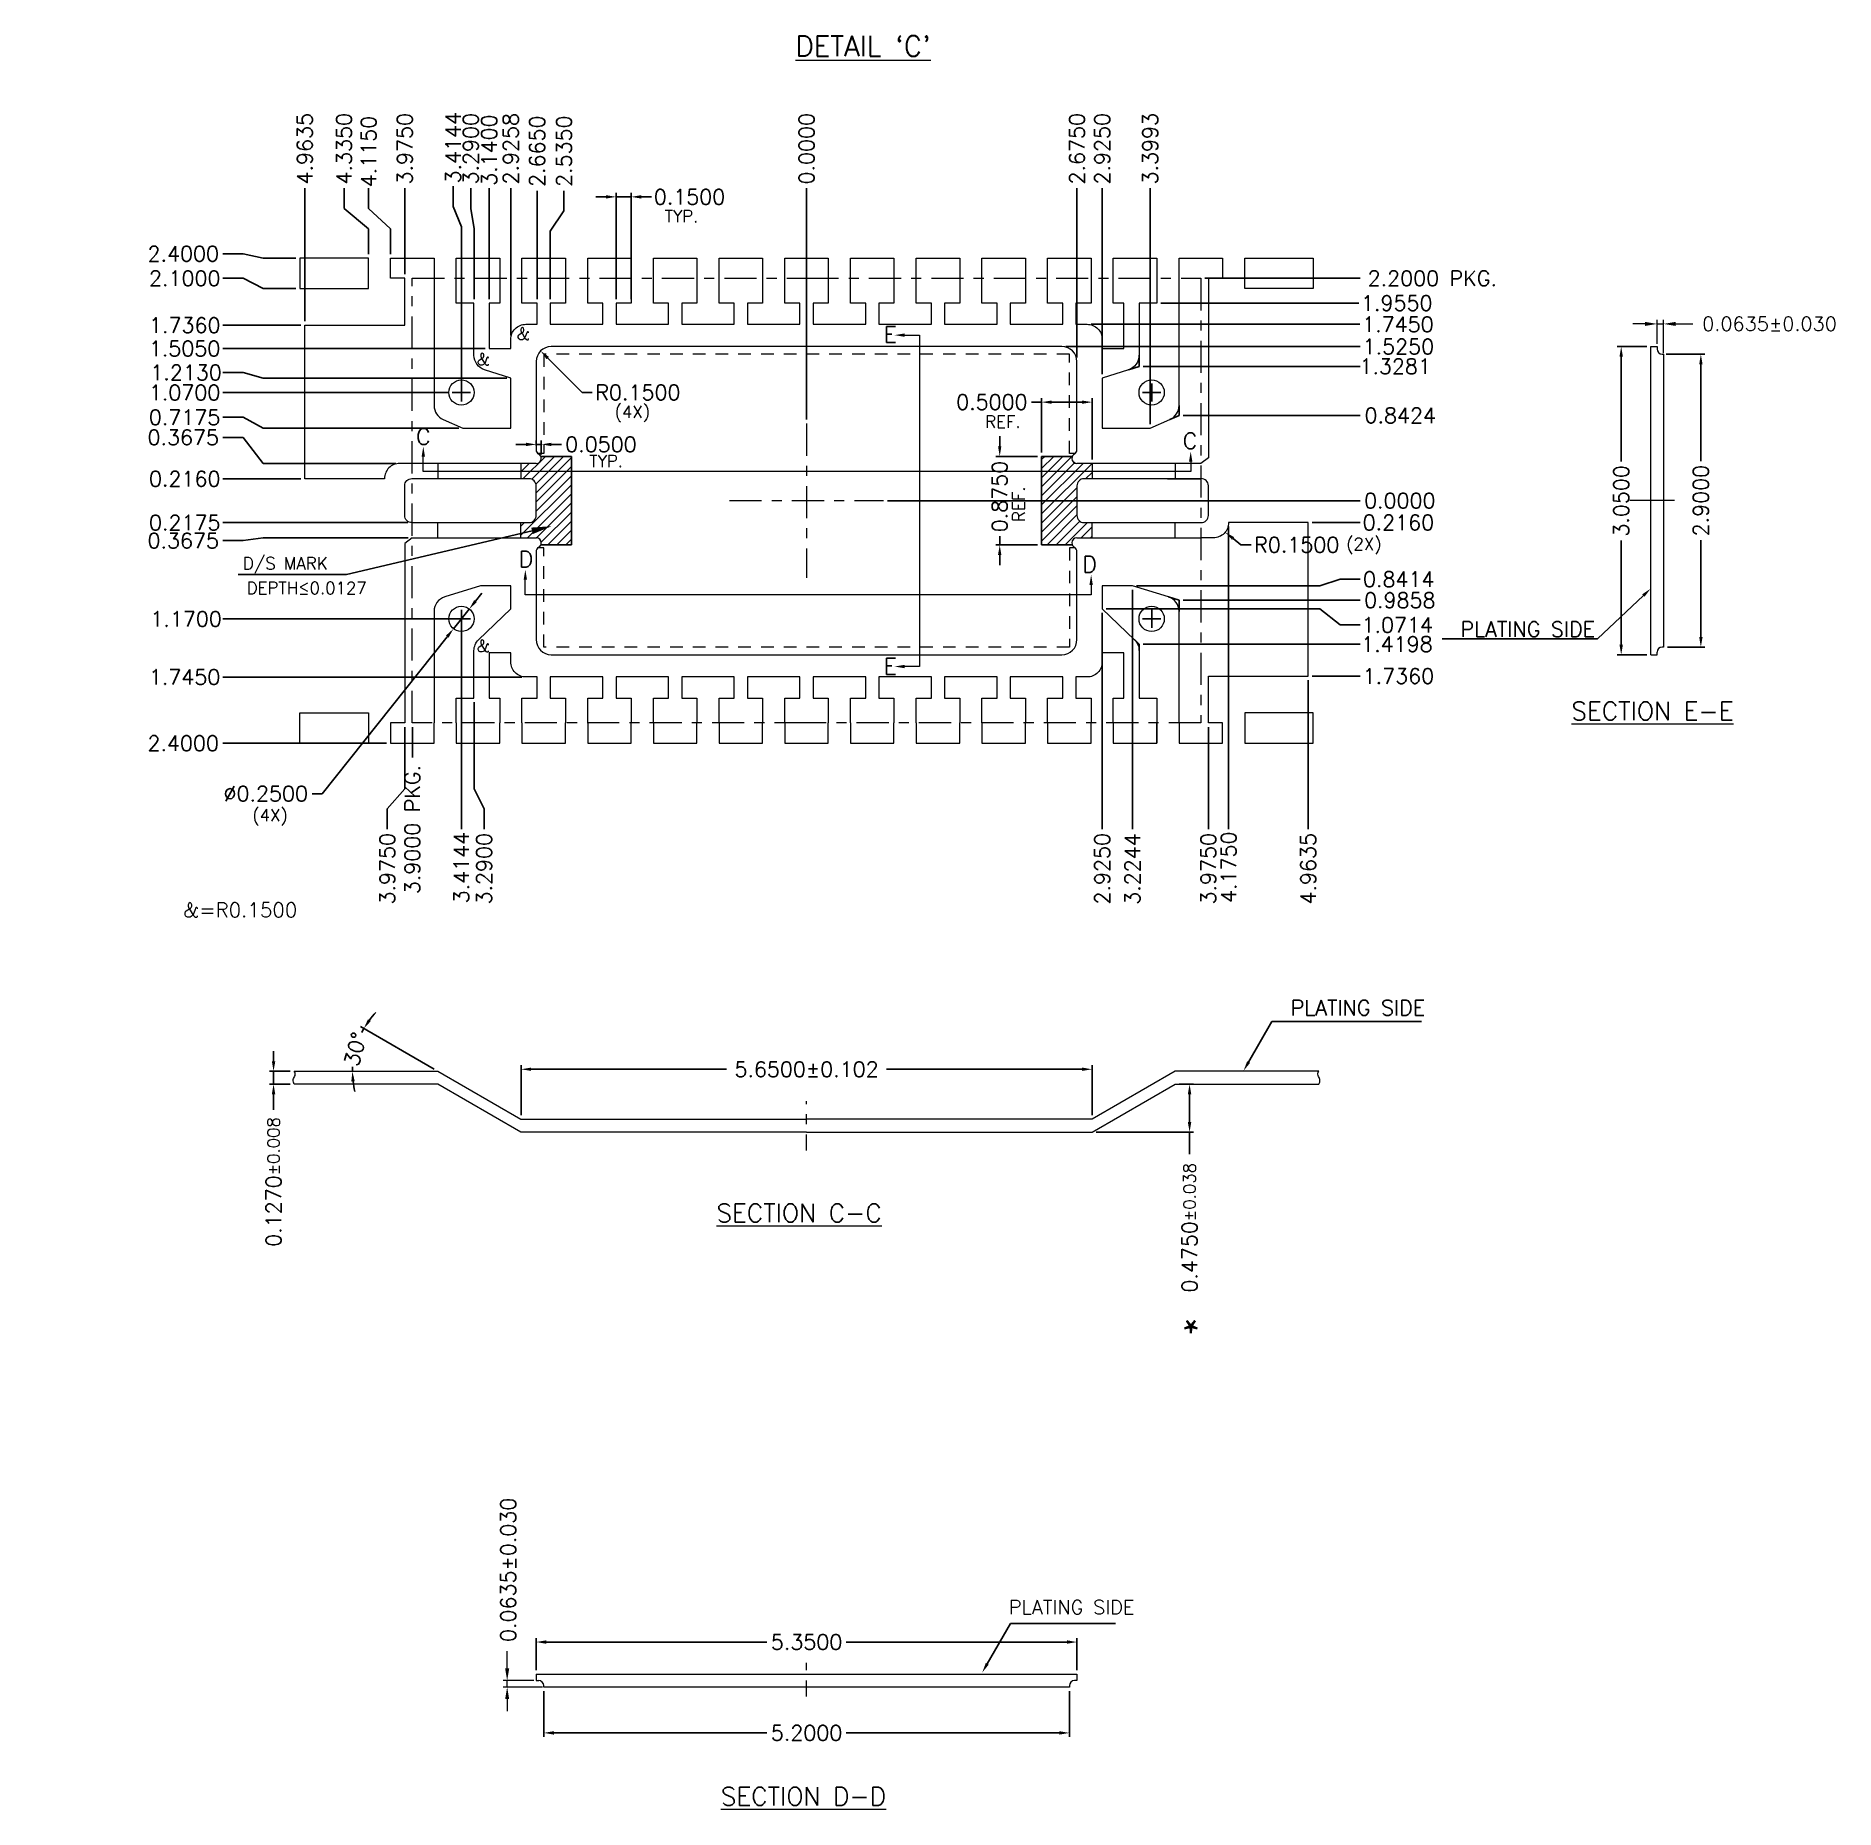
# Model space of a CAD drawing. Extents: x -7.6 to 10.2, y -12.9 to 4.6.
import ezdxf
from ezdxf import colors
from ezdxf.entities.mleader import LeaderData, LeaderLine
from ezdxf.enums import TextEntityAlignment as Align
from ezdxf.math import Vec2, Vec3

# ---------------------------------------------------------------- set-up
doc = ezdxf.new("R2010")
doc.units = 0
for name, pattern in [('AM_ISO02W050', [7.5, 6, -1.5]), ('CENTER', [50.8, 31.75, -6.35, 6.35, -6.35]), ('HIDDEN2', [0.1875, 0.125, -0.0625])]:
    doc.linetypes.add(name, pattern=pattern)
doc.layers.get('0').update_dxf_attribs({"lineweight": 15})
for name, color, linetype, lineweight in [('AM_3', 6, 'AM_ISO02W050', 9), ('AM_4', 3, 'Continuous', 5), ('CEN', 1, 'CENTER', 13), ('标注', 3, 'Continuous', 9)]:
    doc.layers.add(name, color=color, linetype=linetype, lineweight=lineweight)
doc.layers.add('DIM', color=3, linetype='Continuous')
doc.styles.add('ROMANC', font='ROMANS.SHX')
doc.styles.add('ROMANS', font='romans', dxfattribs={"height": 2.5})
doc.styles.add('SIMPLEX', font='SIMPLEX.SHX', dxfattribs={"height": 0.15})
doc.styles.get("Standard").update_dxf_attribs({"font": 'simplex.shx', "height": 0.8333})
doc.dimstyles.new('ISO-25', dxfattribs={"dimtxt": 0.15, "dimasz": 0.1, "dimexe": 0.04, "dimexo": 0.04, "dimgap": 0.02, "dimtad": 0, "dimtoh": 1, "dimdec": 4, "dimzin": 1, "dimdsep": 46, "dimtxsty": 'SIMPLEX', "dimcen": 0.09, "dimadec": 0, "dimazin": 0, "dimtfac": 1, "dimtdec": 3, "dimtmove": 0, "dimatfit": 3, "dimfxl": 1, "dimarcsym": 0})
doc.dimstyles.new('ISO-25$0', dxfattribs={"dimtxt": 0.15, "dimasz": 0.1, "dimexe": 0.04, "dimexo": 0.04, "dimgap": 0.02, "dimtad": 0, "dimdec": 4, "dimzin": 1, "dimdsep": 46, "dimtxsty": 'SIMPLEX', "dimcen": 0.09, "dimadec": 0, "dimazin": 0, "dimtfac": 1, "dimtdec": 3, "dimtmove": 0, "dimatfit": 3, "dimfxl": 1, "dimarcsym": 0})
pattern_1 = [(45, (29.63606, -6.227784), (-0.04490128, 0.04490128), [])]

msp = doc.modelspace()

# ---------------------------------------------------------------- texts
at = {"layer": 'DIM', "insert": (2.00103, -10.87862), "char_height": 0.14, "attachment_point": 1, "style": 'SIMPLEX'}
msp.add_mtext('\\A1;PLATING SIDE', dxfattribs=at)
at = {"layer": '标注', "lineweight": 9, "style": 'SIMPLEX'}
for s, height, p in [('TYP.', 0.12, (-1.07024, 2.81421)), ('&', 0.12, (-2.73421, 1.65161)), ('&', 0.12, (-3.13051, 1.39953)), ('(4X)', 0.12, (-1.54873, 0.87908)), ('REF.', 0.12, (2.11713, 0.78138)), ('TYP.', 0.12, (-1.81607, 0.39131)), ('(2X)', 0.12, (5.68767, -0.42895)), ('&', 0.12, (-3.13051, -1.43717)), ('(4X)', 0.12, (-5.13337, -3.11288)), ('&=R0.1500', 0.144, (-5.03779, -4.04965)), ('PLATING SIDE', 0.15, (6.11995, -5.0179))]:
    msp.add_text(s, height=height, dxfattribs=at).set_placement(p, align=Align.MIDDLE_RIGHT)
msp.add_text('REF.', height=0.12, rotation=90, dxfattribs=at).set_placement((2.09839, 0.14), align=Align.MIDDLE_RIGHT)
for s, p in [('%%USECTION E-E', (7.56659, -2.17223)), ('%%USECTION C-C', (-0.89143, -7.13793)), ('%%USECTION D-D', (-0.84779, -12.90963))]:
    msp.add_text(s, height=0.18, dxfattribs=at).set_placement(p)
at = {"layer": '标注', "lineweight": 9}
for s, insert, char_height, attachment_point, style in [("\\A1;{\\LDETAIL `C'}", (-0.10917, 4.59737), 0.2, 1, 'SIMPLEX'), ('\\A1;0.0635%%P0.030', (9.52664, 1.74893), 0.14, 5, 'SIMPLEX'), ('E', (0.82791, 1.64409), 0.16, 5, 'ROMANC'), ('C', (-3.79113, 0.63373), 0.16, 5, 'ROMANC'), ('C', (3.79464, 0.59112), 0.16, 5, 'ROMANC'), ('D', (-2.77641, -0.57974), 0.16, 5, 'ROMANC'), ('D', (2.80105, -0.62986), 0.16, 5, 'ROMANC'), ('\\A1;PLATING SIDE', (7.80089, -1.34708), 0.15, 9, 'SIMPLEX'), ('E', (0.82791, -1.64003), 0.16, 5, 'ROMANC')]:
    msp.add_mtext(s, dxfattribs=dict(at, insert=insert, char_height=char_height, attachment_point=attachment_point, style=style))
at = {"layer": '标注', "lineweight": 9, "insert": (-2.95127, -10.57915), "char_height": 0.15, "attachment_point": 5, "rotation": 90, "style": 'SIMPLEX'}
msp.add_mtext('\\A1;0.0635%%P0.030', dxfattribs=at)

# ---------------------------------------------------------------- blocks, each defined once
blk = doc.blocks.new('*D0')
at = {"layer": 'Defpoints', "color": 0, "lineweight": -3, "transparency": 16777216}
for p in [(2259.162, 1077.699), (2259.924, 1077.699), (2264.64, 1077.699)]:
    blk.add_point(p, dxfattribs=at)
at = {"layer": '标注', "color": 0, "lineweight": -2, "transparency": 16777216}
blk.add_line((2259.964, 1077.699), (2264.64, 1077.699), dxfattribs=at)
at = {"layer": '标注', "color": 0, "lineweight": 9, "transparency": 16777216, "insert": (2265.031, 1077.699), "char_height": 0.15, "attachment_point": 5, "style": 'SIMPLEX'}
blk.add_mtext('0.0000', dxfattribs=at)
blk = doc.blocks.new('*D1')
at = {"layer": 'Defpoints', "color": 0, "lineweight": -3, "transparency": 16777216}
for p in [(2263.062, 1079.899), (2264.64, 1079.899), (2259.162, 1077.699)]:
    blk.add_point(p, dxfattribs=at)
at = {"layer": '标注', "color": 0, "lineweight": -2, "transparency": 16777216}
blk.add_line((2263.102, 1079.899), (2264.64, 1079.899), dxfattribs=at)
at = {"layer": '标注', "color": 0, "transparency": 16777216, "insert": (2265.352, 1079.899), "char_height": 0.15, "attachment_point": 5, "style": 'SIMPLEX'}
blk.add_mtext('2.2000 PKG.', dxfattribs=at)
blk = doc.blocks.new('*D2')
at = {"layer": 'Defpoints', "color": 0, "lineweight": -3, "transparency": 16777216}
for p in [(2259.162, 1077.699), (2255.262, 1075.499), (2255.262, 1075.158)]:
    blk.add_point(p, dxfattribs=at)
at = {"layer": '标注', "color": 0, "lineweight": -2, "transparency": 16777216}
blk.add_line((2255.262, 1075.459), (2255.262, 1075.158), dxfattribs=at)
at = {"layer": '标注', "color": 0, "lineweight": 9, "transparency": 16777216, "insert": (2255.262, 1074.445), "char_height": 0.15, "attachment_point": 5, "rotation": 90, "style": 'SIMPLEX'}
blk.add_mtext('3.9000 PKG.', dxfattribs=at)
blk = doc.blocks.new('*D3')
at = {"layer": 'Defpoints', "color": 0, "lineweight": -3, "transparency": 16777216}
for p in [(2253.387, 1080.142), (2254.148, 1080.099), (2259.162, 1077.699)]:
    blk.add_point(p, dxfattribs=at)
at = {"layer": '标注', "color": 0, "lineweight": -2, "transparency": 16777216}
for p, q in [((2253.587, 1080.142), (2253.387, 1080.142)), ((2253.787, 1080.099), (2253.587, 1080.142)), ((2254.108, 1080.099), (2253.787, 1080.099))]:
    blk.add_line(p, q, dxfattribs=at)
at = {"layer": '标注', "color": 0, "lineweight": 9, "transparency": 16777216, "insert": (2252.996, 1080.142), "char_height": 0.15, "attachment_point": 5, "style": 'SIMPLEX'}
blk.add_mtext('2.4000', dxfattribs=at)
blk = doc.blocks.new('*D4')
at = {"layer": 'Defpoints', "color": 0, "lineweight": -3, "transparency": 16777216}
for p in [(2253.387, 1079.899), (2254.148, 1079.799), (2259.162, 1077.699)]:
    blk.add_point(p, dxfattribs=at)
at = {"layer": '标注', "color": 0, "lineweight": -2, "transparency": 16777216}
for p, q in [((2253.587, 1079.899), (2253.387, 1079.899)), ((2253.787, 1079.799), (2253.587, 1079.899)), ((2254.108, 1079.799), (2253.787, 1079.799))]:
    blk.add_line(p, q, dxfattribs=at)
at = {"layer": '标注', "color": 0, "lineweight": 9, "transparency": 16777216, "insert": (2253.01, 1079.899), "char_height": 0.15, "attachment_point": 5, "style": 'SIMPLEX'}
blk.add_mtext('2.1000', dxfattribs=at)
blk = doc.blocks.new('*D5')
at = {"layer": 'Defpoints', "color": 0, "lineweight": -3, "transparency": 16777216}
for p in [(2254.829, 1080.79), (2255.047, 1080.099), (2259.162, 1077.699)]:
    blk.add_point(p, dxfattribs=at)
at = {"layer": '标注', "color": 0, "lineweight": -2, "transparency": 16777216}
for p, q in [((2254.829, 1080.59), (2254.829, 1080.79)), ((2255.047, 1080.39), (2254.829, 1080.59)), ((2255.047, 1080.139), (2255.047, 1080.39))]:
    blk.add_line(p, q, dxfattribs=at)
at = {"layer": '标注', "color": 0, "lineweight": 9, "transparency": 16777216, "insert": (2254.829, 1081.153), "char_height": 0.15, "attachment_point": 5, "rotation": 90, "style": 'SIMPLEX'}
blk.add_mtext('4.1150', dxfattribs=at)
blk = doc.blocks.new('*D6')
at = {"layer": 'Defpoints', "color": 0, "lineweight": -3, "transparency": 16777216}
for p in [(2255.187, 1080.79), (2255.187, 1079.899), (2259.162, 1077.699)]:
    blk.add_point(p, dxfattribs=at)
at = {"layer": '标注', "color": 0, "lineweight": -2, "transparency": 16777216}
blk.add_line((2255.187, 1079.939), (2255.187, 1080.79), dxfattribs=at)
at = {"layer": '标注', "color": 0, "lineweight": 9, "transparency": 16777216, "insert": (2255.187, 1081.181), "char_height": 0.15, "attachment_point": 5, "rotation": 90, "style": 'SIMPLEX'}
blk.add_mtext('3.9750', dxfattribs=at)
blk = doc.blocks.new('*D7')
at = {"layer": 'Defpoints', "color": 0, "lineweight": -3, "transparency": 16777216}
for p in [(2255.84, 1080.79), (2255.872, 1079.654), (2259.162, 1077.699)]:
    blk.add_point(p, dxfattribs=at)
at = {"layer": '标注', "color": 0, "lineweight": -2, "transparency": 16777216}
for p, q in [((2255.84, 1080.59), (2255.84, 1080.79)), ((2255.872, 1080.39), (2255.84, 1080.59)), ((2255.872, 1079.694), (2255.872, 1080.39))]:
    blk.add_line(p, q, dxfattribs=at)
at = {"layer": '标注', "color": 0, "lineweight": 9, "transparency": 16777216, "insert": (2255.84, 1081.181), "char_height": 0.15, "attachment_point": 5, "rotation": 90, "style": 'SIMPLEX'}
blk.add_mtext('3.2900', dxfattribs=at)
blk = doc.blocks.new('*D8')
at = {"layer": 'Defpoints', "color": 0, "lineweight": -3, "transparency": 16777216}
for p in [(2259.162, 1077.699), (2255.872, 1075.744), (2255.972, 1074.449)]:
    blk.add_point(p, dxfattribs=at)
at = {"layer": '标注', "color": 0, "lineweight": -2, "transparency": 16777216}
for p, q in [((2255.872, 1075.704), (2255.872, 1074.849)), ((2255.872, 1074.849), (2255.972, 1074.649)), ((2255.972, 1074.649), (2255.972, 1074.449))]:
    blk.add_line(p, q, dxfattribs=at)
at = {"layer": '标注', "color": 0, "lineweight": 9, "transparency": 16777216, "insert": (2255.972, 1074.057), "char_height": 0.15, "attachment_point": 5, "rotation": 90, "style": 'SIMPLEX'}
blk.add_mtext('3.2900', dxfattribs=at)
blk = doc.blocks.new('*D10')
at = {"layer": 'Defpoints', "color": 0, "lineweight": -3, "transparency": 16777216}
for p in [(2259.162, 1077.699), (2253.387, 1077.482), (2255.257, 1077.482)]:
    blk.add_point(p, dxfattribs=at)
at = {"layer": '标注', "color": 0, "lineweight": -2, "transparency": 16777216}
blk.add_line((2255.217, 1077.482), (2253.387, 1077.482), dxfattribs=at)
at = {"layer": '标注', "color": 0, "lineweight": 9, "transparency": 16777216, "insert": (2253.01, 1077.482), "char_height": 0.15, "attachment_point": 5, "style": 'SIMPLEX'}
blk.add_mtext('0.2175', dxfattribs=at)
blk = doc.blocks.new('*D11')
at = {"layer": 'Defpoints', "color": 0, "lineweight": -3, "transparency": 16777216}
for p in [(2259.162, 1077.699), (2255.187, 1075.499), (2255.014, 1074.449)]:
    blk.add_point(p, dxfattribs=at)
at = {"layer": '标注', "color": 0, "lineweight": -2, "transparency": 16777216}
for p, q in [((2255.187, 1075.459), (2255.187, 1074.849)), ((2255.187, 1074.849), (2255.014, 1074.649)), ((2255.014, 1074.649), (2255.014, 1074.449))]:
    blk.add_line(p, q, dxfattribs=at)
at = {"layer": '标注', "color": 0, "lineweight": 9, "transparency": 16777216, "insert": (2255.014, 1074.057), "char_height": 0.15, "attachment_point": 5, "rotation": 90, "style": 'SIMPLEX'}
blk.add_mtext('3.9750', dxfattribs=at)
blk = doc.blocks.new('*D12')
at = {"layer": 'Defpoints', "color": 0, "lineweight": -3, "transparency": 16777216}
for p in [(2267.221, 1079.224), (2267.513, 1079.224), (2267.513, 1076.174)]:
    blk.add_point(p, dxfattribs=at)
at = {"layer": '标注', "color": 0, "lineweight": -2, "transparency": 16777216}
for p, q in [((2267.473, 1079.224), (2267.181, 1079.224)), ((2267.221, 1079.124), (2267.221, 1078.088)), ((2267.221, 1076.274), (2267.221, 1077.306)), ((2267.473, 1076.174), (2267.181, 1076.174))]:
    blk.add_line(p, q, dxfattribs=at)
at = {"layer": '标注', "color": 0, "lineweight": -3, "transparency": 16777216}
for points in [[(2267.238, 1079.124), (2267.204, 1079.124), (2267.221, 1079.224)], [(2267.204, 1076.274), (2267.238, 1076.274), (2267.221, 1076.174)]]:
    blk.add_solid(points, dxfattribs=at)
at = {"layer": '标注', "color": 0, "lineweight": 9, "transparency": 16777216, "insert": (2267.221, 1077.697), "char_height": 0.15, "attachment_point": 5, "rotation": 90, "style": 'SIMPLEX'}
blk.add_mtext('3.0500', dxfattribs=at)
blk = doc.blocks.new('*D13')
at = {"layer": 'Defpoints', "color": 0, "lineweight": -3, "transparency": 16777216}
for p in [(2261.837, 1066.406), (2256.487, 1066.088), (2261.837, 1066.088)]:
    blk.add_point(p, dxfattribs=at)
at = {"layer": '标注', "color": 0, "lineweight": -2, "transparency": 16777216}
for p, q in [((2256.487, 1066.128), (2256.487, 1066.446)), ((2261.837, 1066.128), (2261.837, 1066.446)), ((2256.587, 1066.406), (2258.77, 1066.406)), ((2261.737, 1066.406), (2259.553, 1066.406))]:
    blk.add_line(p, q, dxfattribs=at)
at = {"layer": '标注', "color": 0, "lineweight": -3, "transparency": 16777216}
for points in [[(2256.587, 1066.423), (2256.587, 1066.389), (2256.487, 1066.406)], [(2261.737, 1066.389), (2261.737, 1066.423), (2261.837, 1066.406)]]:
    blk.add_solid(points, dxfattribs=at)
at = {"layer": '标注', "color": 0, "lineweight": 9, "transparency": 16777216, "insert": (2259.162, 1066.406), "char_height": 0.15, "attachment_point": 5, "style": 'SIMPLEX'}
blk.add_mtext('5.3500', dxfattribs=at)
blk = doc.blocks.new('*D14')
at = {"layer": 'Defpoints', "color": 0, "lineweight": -3, "transparency": 16777216}
for p in [(2253.387, 1077.915), (2254.198, 1077.915), (2259.162, 1077.699)]:
    blk.add_point(p, dxfattribs=at)
at = {"layer": '标注', "color": 0, "lineweight": -2, "transparency": 16777216}
blk.add_line((2254.158, 1077.915), (2253.387, 1077.915), dxfattribs=at)
at = {"layer": '标注', "color": 0, "lineweight": 9, "transparency": 16777216, "insert": (2253.01, 1077.915), "char_height": 0.15, "attachment_point": 5, "style": 'SIMPLEX'}
blk.add_mtext('0.2160', dxfattribs=at)
blk = doc.blocks.new('*D15')
at = {"layer": 'Defpoints', "color": 0, "lineweight": -3, "transparency": 16777216}
for p in [(2253.387, 1079.435), (2254.198, 1079.435), (2259.162, 1077.699)]:
    blk.add_point(p, dxfattribs=at)
at = {"layer": '标注', "color": 0, "lineweight": -2, "transparency": 16777216}
blk.add_line((2254.158, 1079.435), (2253.387, 1079.435), dxfattribs=at)
at = {"layer": '标注', "color": 0, "lineweight": 9, "transparency": 16777216, "insert": (2253.01, 1079.435), "char_height": 0.15, "attachment_point": 5, "style": 'SIMPLEX'}
blk.add_mtext('1.7360', dxfattribs=at)
blk = doc.blocks.new('*D16')
at = {"layer": 'Defpoints', "color": 0, "lineweight": -3, "transparency": 16777216}
for p in [(2259.162, 1077.699), (2253.387, 1077.304), (2255.262, 1077.332)]:
    blk.add_point(p, dxfattribs=at)
at = {"layer": '标注', "color": 0, "lineweight": -2, "transparency": 16777216}
for p, q in [((2253.587, 1077.304), (2253.387, 1077.304)), ((2253.787, 1077.332), (2253.587, 1077.304)), ((2255.222, 1077.332), (2253.787, 1077.332))]:
    blk.add_line(p, q, dxfattribs=at)
at = {"layer": '标注', "color": 0, "lineweight": 9, "transparency": 16777216, "insert": (2252.996, 1077.304), "char_height": 0.15, "attachment_point": 5, "style": 'SIMPLEX'}
blk.add_mtext('0.3675', dxfattribs=at)
blk = doc.blocks.new('*D17')
at = {"layer": 'Defpoints', "color": 0, "lineweight": -3, "transparency": 16777216}
for p in [(2254.586, 1080.79), (2254.827, 1080.099), (2259.162, 1077.699)]:
    blk.add_point(p, dxfattribs=at)
at = {"layer": '标注', "color": 0, "lineweight": -2, "transparency": 16777216}
for p, q in [((2254.586, 1080.59), (2254.586, 1080.79)), ((2254.827, 1080.39), (2254.586, 1080.59)), ((2254.827, 1080.139), (2254.827, 1080.39))]:
    blk.add_line(p, q, dxfattribs=at)
at = {"layer": '标注', "color": 0, "lineweight": 9, "transparency": 16777216, "insert": (2254.586, 1081.181), "char_height": 0.15, "attachment_point": 5, "rotation": 90, "style": 'SIMPLEX'}
blk.add_mtext('4.3350', dxfattribs=at)
blk = doc.blocks.new('*D18')
at = {"layer": 'Defpoints', "color": 0, "lineweight": -3, "transparency": 16777216}
for p in [(2253.387, 1078.325), (2255.137, 1078.067), (2259.162, 1077.699)]:
    blk.add_point(p, dxfattribs=at)
at = {"layer": '标注', "color": 0, "lineweight": -2, "transparency": 16777216}
for p, q in [((2253.587, 1078.325), (2253.387, 1078.325)), ((2253.787, 1078.067), (2253.587, 1078.325)), ((2255.097, 1078.067), (2253.787, 1078.067))]:
    blk.add_line(p, q, dxfattribs=at)
at = {"layer": '标注', "color": 0, "lineweight": 9, "transparency": 16777216, "insert": (2252.996, 1078.325), "char_height": 0.15, "attachment_point": 5, "style": 'SIMPLEX'}
blk.add_mtext('0.3675', dxfattribs=at)
blk = doc.blocks.new('*D19')
at = {"layer": 'Defpoints', "color": 0, "lineweight": -3, "transparency": 16777216}
for p in [(2259.162, 1080.79), (2259.162, 1078.462), (2259.162, 1077.699)]:
    blk.add_point(p, dxfattribs=at)
at = {"layer": '标注', "color": 0, "lineweight": -2, "transparency": 16777216}
blk.add_line((2259.162, 1078.502), (2259.162, 1080.79), dxfattribs=at)
at = {"layer": '标注', "color": 0, "lineweight": 9, "transparency": 16777216, "insert": (2259.162, 1081.181), "char_height": 0.15, "attachment_point": 5, "rotation": 90, "style": 'SIMPLEX'}
blk.add_mtext('0.0000', dxfattribs=at)
blk = doc.blocks.new('*D20')
at = {"layer": 'Defpoints', "color": 0, "lineweight": -3, "transparency": 16777216}
for p in [(2259.162, 1077.699), (2264.125, 1075.963), (2264.125, 1074.449)]:
    blk.add_point(p, dxfattribs=at)
at = {"layer": '标注', "color": 0, "lineweight": -2, "transparency": 16777216}
blk.add_line((2264.125, 1075.923), (2264.125, 1074.449), dxfattribs=at)
at = {"layer": '标注', "color": 0, "lineweight": 9, "transparency": 16777216, "insert": (2264.125, 1074.057), "char_height": 0.15, "attachment_point": 5, "rotation": 90, "style": 'SIMPLEX'}
blk.add_mtext('4.9635', dxfattribs=at)
blk = doc.blocks.new('*D21')
at = {"layer": 'Defpoints', "color": 0, "lineweight": -3, "transparency": 16777216}
for p in [(2259.162, 1077.699), (2263.137, 1075.499), (2263.137, 1074.449)]:
    blk.add_point(p, dxfattribs=at)
at = {"layer": '标注', "color": 0, "lineweight": -2, "transparency": 16777216}
blk.add_line((2263.137, 1075.459), (2263.137, 1074.449), dxfattribs=at)
at = {"layer": '标注', "color": 0, "lineweight": 9, "transparency": 16777216, "insert": (2263.137, 1074.057), "char_height": 0.15, "attachment_point": 5, "rotation": 90, "style": 'SIMPLEX'}
blk.add_mtext('3.9750', dxfattribs=at)
blk = doc.blocks.new('*D22')
at = {"layer": 'Defpoints', "color": 0, "lineweight": -3, "transparency": 16777216}
for p in [(2254.198, 1080.79), (2254.198, 1079.435), (2259.162, 1077.699)]:
    blk.add_point(p, dxfattribs=at)
at = {"layer": '标注', "color": 0, "lineweight": -2, "transparency": 16777216}
blk.add_line((2254.198, 1079.475), (2254.198, 1080.79), dxfattribs=at)
at = {"layer": '标注', "color": 0, "lineweight": 9, "transparency": 16777216, "insert": (2254.198, 1081.181), "char_height": 0.15, "attachment_point": 5, "rotation": 90, "style": 'SIMPLEX'}
blk.add_mtext('4.9635', dxfattribs=at)
blk = doc.blocks.new('*D23')
at = {"layer": 'Defpoints', "color": 0, "lineweight": -3, "transparency": 16777216}
for p in [(2259.162, 1077.699), (2264.125, 1077.483), (2264.64, 1077.483)]:
    blk.add_point(p, dxfattribs=at)
at = {"layer": '标注', "color": 0, "lineweight": -2, "transparency": 16777216}
blk.add_line((2264.165, 1077.483), (2264.64, 1077.483), dxfattribs=at)
at = {"layer": '标注', "color": 0, "lineweight": 9, "transparency": 16777216, "insert": (2265.017, 1077.483), "char_height": 0.15, "attachment_point": 5, "style": 'SIMPLEX'}
blk.add_mtext('0.2160', dxfattribs=at)
blk = doc.blocks.new('*D24')
at = {"layer": 'Defpoints', "color": 0, "lineweight": -3, "transparency": 16777216}
for p in [(2259.162, 1077.699), (2263.337, 1077.482), (2263.337, 1074.449)]:
    blk.add_point(p, dxfattribs=at)
at = {"layer": '标注', "color": 0, "lineweight": -2, "transparency": 16777216}
blk.add_line((2263.337, 1077.442), (2263.337, 1074.449), dxfattribs=at)
at = {"layer": '标注', "color": 0, "lineweight": 9, "transparency": 16777216, "insert": (2263.337, 1074.072), "char_height": 0.15, "attachment_point": 5, "rotation": 90, "style": 'SIMPLEX'}
blk.add_mtext('4.1750', dxfattribs=at)
blk = doc.blocks.new('*D25')
at = {"layer": 'Defpoints', "color": 0, "lineweight": -3, "transparency": 16777216}
for p in [(2261.987, 1072.073), (2256.337, 1071.578), (2261.987, 1071.578)]:
    blk.add_point(p, dxfattribs=at)
at = {"layer": '标注', "color": 0, "lineweight": -2, "transparency": 16777216}
for p, q in [((2256.337, 1071.618), (2256.337, 1072.113)), ((2256.437, 1072.073), (2258.37, 1072.073)), ((2261.887, 1072.073), (2259.953, 1072.073)), ((2261.987, 1071.618), (2261.987, 1072.113))]:
    blk.add_line(p, q, dxfattribs=at)
at = {"layer": '标注', "color": 0, "lineweight": -3, "transparency": 16777216}
for points in [[(2256.437, 1072.09), (2256.437, 1072.057), (2256.337, 1072.073)], [(2261.887, 1072.057), (2261.887, 1072.09), (2261.987, 1072.073)]]:
    blk.add_solid(points, dxfattribs=at)
at = {"layer": '标注', "color": 0, "lineweight": 9, "transparency": 16777216, "insert": (2259.162, 1072.073), "char_height": 0.15, "attachment_point": 5, "style": 'SIMPLEX'}
blk.add_mtext('{\\C3;5.6500}%%P0.102', dxfattribs=at)
blk = doc.blocks.new('*D26')
at = {"layer": 'Defpoints', "color": 0, "lineweight": -3, "transparency": 16777216}
for p in [(2253.889, 1072.053), (2254.092, 1072.053), (2254.092, 1071.926)]:
    blk.add_point(p, dxfattribs=at)
at = {"layer": '标注', "color": 0, "lineweight": -2, "transparency": 16777216}
for p, q in [((2253.889, 1072.153), (2253.889, 1072.253)), ((2254.052, 1072.053), (2253.849, 1072.053)), ((2253.889, 1071.926), (2253.889, 1072.053)), ((2254.052, 1071.926), (2253.849, 1071.926)), ((2253.889, 1071.826), (2253.889, 1071.671))]:
    blk.add_line(p, q, dxfattribs=at)
at = {"layer": '标注', "color": 0, "lineweight": -3, "transparency": 16777216}
for points in [[(2253.872, 1072.153), (2253.906, 1072.153), (2253.889, 1072.053)], [(2253.906, 1071.826), (2253.872, 1071.826), (2253.889, 1071.926)]]:
    blk.add_solid(points, dxfattribs=at)
at = {"layer": '标注', "color": 0, "lineweight": 9, "transparency": 16777216, "insert": (2253.889, 1070.958), "char_height": 0.15, "attachment_point": 5, "rotation": 90, "style": 'SIMPLEX'}
blk.add_mtext('\\A1;0.1270{\\H0.120000;%%p0.008}', dxfattribs=at)
blk = doc.blocks.new('*D27')
at = {"layer": 'Defpoints', "color": 0, "lineweight": -3, "transparency": 16777216}
for p in [(2262.809, 1071.926), (2262.951, 1071.926), (2261.987, 1071.451)]:
    blk.add_point(p, dxfattribs=at)
at = {"layer": '标注', "color": 0, "lineweight": -2, "transparency": 16777216}
for p, q in [((2262.849, 1071.926), (2262.991, 1071.926)), ((2262.951, 1071.551), (2262.951, 1071.826)), ((2262.027, 1071.451), (2262.991, 1071.451)), ((2262.951, 1071.451), (2262.951, 1071.232))]:
    blk.add_line(p, q, dxfattribs=at)
at = {"layer": '标注', "color": 0, "lineweight": -3, "transparency": 16777216}
for points in [[(2262.968, 1071.826), (2262.934, 1071.826), (2262.951, 1071.926)], [(2262.934, 1071.551), (2262.968, 1071.551), (2262.951, 1071.451)]]:
    blk.add_solid(points, dxfattribs=at)
at = {"layer": '标注', "color": 0, "lineweight": 9, "transparency": 16777216, "insert": (2262.951, 1070.505), "char_height": 0.15, "attachment_point": 5, "rotation": 90, "style": 'SIMPLEX'}
blk.add_mtext('\\A1;0.4750{\\H0.120000;%%p0.038}', dxfattribs=at)
blk = doc.blocks.new('210X120单元')
at = {"color": 7, "lineweight": 15}
for p, q in [((56.495, -89.15), (56.495, -90.021)), ((61.695, -89), (56.645, -89)), ((61.845, -90.021), (61.845, -89.15)), ((56.495, -90.158), (55.27, -90.158)), ((56.545, -90.108), (56.545, -90.108)), ((61.795, -90.108), (61.795, -90.108)), ((63.07, -90.158), (61.845, -90.158)), ((55.27, -90.893), (55.908, -90.893)), ((55.908, -90.893), (56.495, -90.893)), ((56.545, -90.943), (56.545, -90.943)), ((61.795, -90.943), (61.795, -90.943)), ((61.845, -90.893), (63.07, -90.893)), ((63.07, -90.893), (63.07, -90.893)), ((56.495, -91.03), (56.495, -91.9)), ((61.845, -91.9), (61.845, -91.03)), ((56.645, -92.05), (61.695, -92.05))]:
    blk.add_line(p, q, dxfattribs=at)
for points in [[(55.485, -88.325), (55.485, -89.585, 0.298093), (55.575, -89.722), (55.771, -89.808), (56.245, -89.808), (56.245, -89.313), (55.985, -89.23, -0.327255), (55.88, -89.087), (55.88, -88.57), (55.705, -88.57), (55.705, -88.325)], [(56.135, -88.325), (56.135, -88.57), (56.03, -88.57), (56.03, -89.02), (56.244, -89.02), (56.244, -88.93, -0.414214), (56.394, -88.78), (56.505, -88.78), (56.505, -88.57), (56.355, -88.57), (56.355, -88.325)], [(61.985, -88.325), (61.985, -88.57), (61.835, -88.57), (61.835, -88.78), (61.946, -88.78, -0.414214), (62.096, -88.93), (62.096, -89.02), (62.31, -89.02), (62.31, -88.57), (62.205, -88.57), (62.205, -88.325)], [(62.635, -88.325), (62.635, -88.57), (62.46, -88.57), (62.46, -89.087, -0.327255), (62.355, -89.23), (62.095, -89.313), (62.095, -89.808), (62.569, -89.808), (62.765, -89.722, 0.298093), (62.855, -89.585), (62.855, -88.325)], [(55.27, -90.743), (56.425, -90.743, 0.414214), (56.495, -90.673), (56.495, -90.378, 0.414214), (56.425, -90.308), (55.27, -90.308)], [(63.07, -90.308), (61.915, -90.308, 0.414214), (61.845, -90.378), (61.845, -90.673, 0.414214), (61.915, -90.743), (63.075, -90.743)], [(55.705, -92.725), (55.705, -92.48), (55.88, -92.48), (55.88, -92.009, -0.204962), (55.926, -91.901), (56.245, -91.597), (56.245, -91.367), (55.946, -91.367), (55.59, -91.478, 0.327774), (55.485, -91.621), (55.485, -92.725)], [(62.855, -92.725), (62.855, -91.621, 0.327774), (62.75, -91.478), (62.394, -91.367), (62.095, -91.367), (62.095, -91.597), (62.413, -91.901, -0.204962), (62.46, -92.009), (62.46, -92.48), (62.635, -92.48), (62.635, -92.725)], [(56.355, -92.725), (56.355, -92.48), (56.505, -92.48), (56.505, -92.27), (56.394, -92.27, -0.414214), (56.244, -92.12), (56.244, -92.03), (56.03, -92.03), (56.03, -92.48), (56.135, -92.48), (56.135, -92.725)], [(62.205, -92.725), (62.205, -92.48), (62.31, -92.48), (62.31, -92.03), (62.096, -92.03), (62.096, -92.12, -0.414214), (61.946, -92.27), (61.835, -92.27), (61.835, -92.48), (61.985, -92.48), (61.985, -92.725)]]:
    blk.add_lwpolyline(points, format="xyb", dxfattribs=at)
for points in [[(56.785, -88.325), (56.785, -88.57), (56.635, -88.57), (56.635, -88.78), (57.155, -88.78), (57.155, -88.57), (57.005, -88.57), (57.005, -88.325)], [(57.435, -88.325), (57.435, -88.57), (57.285, -88.57), (57.285, -88.78), (57.805, -88.78), (57.805, -88.57), (57.655, -88.57), (57.655, -88.325)], [(58.085, -88.325), (58.085, -88.57), (57.935, -88.57), (57.935, -88.78), (58.455, -88.78), (58.455, -88.57), (58.305, -88.57), (58.305, -88.325)], [(58.735, -88.325), (58.735, -88.57), (58.585, -88.57), (58.585, -88.78), (59.105, -88.78), (59.105, -88.57), (58.955, -88.57), (58.955, -88.325)], [(59.385, -88.325), (59.385, -88.57), (59.235, -88.57), (59.235, -88.78), (59.755, -88.78), (59.755, -88.57), (59.605, -88.57), (59.605, -88.325)], [(60.035, -88.325), (60.035, -88.57), (59.885, -88.57), (59.885, -88.78), (60.405, -88.78), (60.405, -88.57), (60.255, -88.57), (60.255, -88.325)], [(60.685, -88.325), (60.685, -88.57), (60.535, -88.57), (60.535, -88.78), (61.055, -88.78), (61.055, -88.57), (60.905, -88.57), (60.905, -88.325)], [(61.335, -88.325), (61.335, -88.57), (61.185, -88.57), (61.185, -88.78), (61.705, -88.78), (61.705, -88.57), (61.555, -88.57), (61.555, -88.325)], [(62.74, -90.308), (63.07, -90.308)], [(62.74, -90.743), (63.07, -90.743)], [(57.005, -92.725), (57.005, -92.48), (57.155, -92.48), (57.155, -92.27), (56.635, -92.27), (56.635, -92.48), (56.785, -92.48), (56.785, -92.725)], [(57.655, -92.725), (57.655, -92.48), (57.805, -92.48), (57.805, -92.27), (57.285, -92.27), (57.285, -92.48), (57.435, -92.48), (57.435, -92.725)], [(58.305, -92.725), (58.305, -92.48), (58.455, -92.48), (58.455, -92.27), (57.935, -92.27), (57.935, -92.48), (58.085, -92.48), (58.085, -92.725)], [(58.955, -92.725), (58.955, -92.48), (59.105, -92.48), (59.105, -92.27), (58.585, -92.27), (58.585, -92.48), (58.735, -92.48), (58.735, -92.725)], [(59.605, -92.725), (59.605, -92.48), (59.755, -92.48), (59.755, -92.27), (59.235, -92.27), (59.235, -92.48), (59.385, -92.48), (59.385, -92.725)], [(60.255, -92.725), (60.255, -92.48), (60.405, -92.48), (60.405, -92.27), (59.885, -92.27), (59.885, -92.48), (60.035, -92.48), (60.035, -92.725)], [(60.905, -92.725), (60.905, -92.48), (61.055, -92.48), (61.055, -92.27), (60.535, -92.27), (60.535, -92.48), (60.685, -92.48), (60.685, -92.725)], [(61.555, -92.725), (61.555, -92.48), (61.705, -92.48), (61.705, -92.27), (61.185, -92.27), (61.185, -92.48), (61.335, -92.48), (61.335, -92.725)]]:
    blk.add_lwpolyline(points, dxfattribs=at)
at = {"color": 6, "linetype": 'HIDDEN2', "lineweight": 9}
for points in [[(61.829, -90.058), (61.77, -90.058), (61.77, -89.075), (56.57, -89.075), (56.57, -90.058), (56.511, -90.058)], [(61.829, -90.993), (61.77, -90.993), (61.77, -91.975), (56.57, -91.975), (56.57, -90.993), (56.511, -90.993)]]:
    blk.add_lwpolyline(points, dxfattribs=at)
at = {"color": 7, "lineweight": 15}
for centre in [(55.756, -89.455), (62.584, -89.455), (55.756, -91.695), (62.584, -91.695)]:
    blk.add_circle(centre, 0.125, dxfattribs=at)
for centre, radius, start, end in [((56.645, -89.15), 0.15, 90, 180), ((61.695, -89.15), 0.15, 360, 90), ((56.545, -90.021), 0.05, 180, 240), ((61.795, -90.021), 0.05, 300, 0), ((56.495, -90.108), 0.05, 270, 0), ((56.495, -90.108), 0.05, 360, 60), ((61.845, -90.108), 0.05, 120, 180), ((61.845, -90.108), 0.05, 180, 270), ((56.495, -90.943), 0.05, 0, 90), ((56.495, -90.943), 0.05, 300, 360), ((61.845, -90.943), 0.05, 90, 180), ((56.545, -91.03), 0.05, 120, 180), ((56.645, -91.9), 0.15, 180, 270), ((61.695, -91.9), 0.15, 270, 0)]:
    blk.add_arc(centre, radius, start, end, dxfattribs=at)
at = {"lineweight": 15}
for centre, start, end in [((61.845, -90.943), 180, 240), ((61.795, -91.03), 360, 60)]:
    blk.add_arc(centre, 0.05, start, end, dxfattribs=at)
at = {"layer": 'AM_3', "linetype": 'CENTER', "lineweight": 9, "ltscale": 0.01}
blk.add_lwpolyline([(59.17, -92.725), (55.27, -92.725), (55.27, -88.325), (59.17, -88.325), (63.07, -88.325), (63.07, -92.725)], close=True, dxfattribs=at)
at = {"layer": 'CEN', "color": 1, "lineweight": 9, "ltscale": 0.01}
for points in [[(59.17, -89.763), (59.17, -91.288)], [(58.408, -90.525), (59.932, -90.525)]]:
    blk.add_lwpolyline(points, dxfattribs=at)
at = {"layer": '标注', "color": 1, "lineweight": 9}
for points in [[(55.522, -90.158), (55.522, -90.308)], [(56.345, -90.158), (56.345, -90.308)], [(61.995, -90.158), (61.995, -90.308)], [(62.818, -90.158), (62.818, -90.308)], [(55.522, -90.893), (55.522, -90.743)], [(56.345, -90.893), (56.345, -90.743)], [(61.995, -90.893), (61.995, -90.743)], [(62.818, -90.893), (62.818, -90.743)]]:
    blk.add_lwpolyline(points, dxfattribs=at)
blk = doc.blocks.new('框架')
at = {"color": 7, "lineweight": 15}
for p, q in [((-4.115, 2.2), (-4.115, 2.4)), ((-4.115, 2.4), (-3.685, 2.4)), ((-3.685, 2.4), (-3.685, 2.2)), ((-3.465, 2.2), (-3.465, 2.4)), ((-3.465, 2.4), (-3.035, 2.4)), ((-3.035, 2.4), (-3.035, 2.2)), ((-2.815, 2.2), (-2.815, 2.4)), ((-2.815, 2.4), (-2.385, 2.4)), ((-2.385, 2.4), (-2.385, 2.2)), ((-2.165, 2.2), (-2.165, 2.4)), ((-2.165, 2.4), (-1.735, 2.4)), ((-1.735, 2.4), (-1.735, 2.2)), ((-1.515, 2.2), (-1.515, 2.4)), ((-1.515, 2.4), (-1.085, 2.4)), ((-1.085, 2.4), (-1.085, 2.2)), ((-0.865, 2.2), (-0.865, 2.4)), ((-0.865, 2.4), (-0.435, 2.4)), ((-0.435, 2.4), (-0.435, 2.2)), ((-0.215, 2.2), (-0.215, 2.4)), ((-0.215, 2.4), (0, 2.4)), ((0, 2.4), (0.215, 2.4)), ((0.215, 2.4), (0.215, 2.2)), ((0.435, 2.2), (0.435, 2.4)), ((0.435, 2.4), (0.865, 2.4)), ((0.865, 2.4), (0.865, 2.2)), ((1.085, 2.2), (1.085, 2.4)), ((1.085, 2.4), (1.515, 2.4)), ((1.515, 2.4), (1.515, 2.2)), ((1.735, 2.2), (1.735, 2.4)), ((1.735, 2.4), (2.165, 2.4)), ((2.165, 2.4), (2.165, 2.2)), ((2.385, 2.2), (2.385, 2.4)), ((2.385, 2.4), (2.815, 2.4)), ((2.815, 2.4), (2.815, 2.2)), ((3.035, 2.2), (3.035, 2.4)), ((3.035, 2.4), (3.465, 2.4)), ((3.465, 2.4), (3.465, 2.2)), ((3.685, 2.2), (3.685, 2.4)), ((3.685, 2.4), (4.115, 2.4)), ((4.115, 2.4), (4.115, 2.2)), ((-3.975, 2.2), (-4.115, 2.2)), ((-3.975, 1.736), (-3.975, 2.2)), ((4.115, 2.2), (3.975, 2.2)), ((3.975, 2.2), (3.975, 0.424)), ((-3.975, -0.424), (-3.975, -2.2)), ((3.975, -2.2), (3.975, -1.736)), ((-3.975, -2.2), (-4.115, -2.2)), ((-4.115, -2.2), (-4.115, -2.4)), ((-3.685, -2.4), (-3.685, -2.2)), ((-3.465, -2.2), (-3.465, -2.4)), ((-3.035, -2.4), (-3.035, -2.2)), ((-2.815, -2.2), (-2.815, -2.4)), ((-2.385, -2.4), (-2.385, -2.2)), ((-2.165, -2.2), (-2.165, -2.4)), ((-1.735, -2.4), (-1.735, -2.2)), ((-1.515, -2.2), (-1.515, -2.4)), ((-1.085, -2.4), (-1.085, -2.2)), ((-0.865, -2.2), (-0.865, -2.4)), ((-0.435, -2.4), (-0.435, -2.2)), ((-0.215, -2.2), (-0.215, -2.4)), ((0.215, -2.4), (0.215, -2.2)), ((0.435, -2.2), (0.435, -2.4)), ((0.865, -2.4), (0.865, -2.2)), ((1.085, -2.2), (1.085, -2.4)), ((1.515, -2.4), (1.515, -2.2)), ((1.735, -2.2), (1.735, -2.4)), ((2.165, -2.4), (2.165, -2.2)), ((2.385, -2.2), (2.385, -2.4)), ((2.815, -2.4), (2.815, -2.2)), ((3.035, -2.2), (3.035, -2.4)), ((3.465, -2.2), (3.465, -2.4)), ((3.465, -2.4), (3.465, -2.2)), ((3.685, -2.2), (3.685, -2.4)), ((4.115, -2.2), (3.975, -2.2)), ((4.115, -2.4), (4.115, -2.2)), ((-4.115, -2.4), (-3.685, -2.4)), ((-3.465, -2.4), (-3.035, -2.4)), ((-2.815, -2.4), (-2.385, -2.4)), ((-2.165, -2.4), (-1.735, -2.4)), ((-1.515, -2.4), (-1.085, -2.4)), ((-0.865, -2.4), (-0.435, -2.4)), ((-0.215, -2.4), (0, -2.4)), ((0, -2.4), (0.215, -2.4)), ((0.435, -2.4), (0.865, -2.4)), ((1.085, -2.4), (1.515, -2.4)), ((1.735, -2.4), (2.165, -2.4)), ((2.385, -2.4), (2.815, -2.4)), ((3.035, -2.4), (3.465, -2.4)), ((3.685, -2.4), (4.115, -2.4))]:
    blk.add_line(p, q, dxfattribs=at)
for points in [[(-5.013, 2.1), (-4.335, 2.1), (-4.335, 2.4), (-5.013, 2.4)], [(-5.013, -2.1), (-4.335, -2.1), (-4.335, -2.4), (-5.013, -2.4)]]:
    blk.add_lwpolyline(points, close=True)
at = {"lineweight": 15}
for points in [[(5.013, 2.1), (4.335, 2.1), (4.335, 2.4), (5.013, 2.4)], [(5.013, -2.1), (4.335, -2.1), (4.335, -2.4), (5.013, -2.4)]]:
    blk.add_lwpolyline(points, close=True, dxfattribs=at)
at = {"color": 7, "lineweight": 15}
for points in [[(-3.9, 0.368), (-4.025, 0.368, 0.414214), (-4.175, 0.218), (-4.175, 0.216), (-4.964, 0.216), (-4.964, 1.736), (-3.975, 1.736)], [(-3.9, -0.218), (-3.905, -0.218, -0.414214), (-3.975, -0.148), (-3.975, 0.148, -0.414214), (-3.905, 0.218), (-3.9, 0.218)], [(3.9, -0.218), (3.905, -0.218, 0.414214), (3.975, -0.148), (3.975, 0.148, 0.414214), (3.905, 0.218), (3.9, 0.218)], [(3.975, -1.736), (4.964, -1.736), (4.964, -0.216), (4.175, -0.216), (4.175, -0.218, -0.414214), (4.025, -0.368), (3.9, -0.368), (3.9, -0.368)]]:
    blk.add_lwpolyline(points, format="xyb", dxfattribs=at)
for points in [[(3.975, 0.424), (3.9, 0.368)], [(-3.9, -0.368), (-3.975, -0.424)]]:
    blk.add_lwpolyline(points, dxfattribs=at)
at = {"layer": 'CEN', "color": 1, "lineweight": 9, "ltscale": 0.01}
for points in [[(0, 0.762), (0, -0.762)], [(-0.762, 0), (0.762, 0)]]:
    blk.add_lwpolyline(points, dxfattribs=at)
at = {"color": 1, "lineweight": -3}
blk.add_blockref('210X120单元', (-59.17, 90.525), dxfattribs=at)
blk = doc.blocks.new('*D29')
at = {"layer": 'Defpoints', "color": 0, "lineweight": -3, "transparency": 16777216}
for p in [(2256.022, 1080.79), (2256.022, 1079.654), (2259.162, 1077.699)]:
    blk.add_point(p, dxfattribs=at)
at = {"layer": '标注', "color": 0, "lineweight": -2, "transparency": 16777216}
blk.add_line((2256.022, 1079.694), (2256.022, 1080.79), dxfattribs=at)
at = {"layer": '标注', "color": 0, "lineweight": -3, "transparency": 16777216, "insert": (2256.022, 1081.167), "char_height": 0.15, "attachment_point": 5, "rotation": 90, "style": 'SIMPLEX'}
blk.add_mtext('3.1400', dxfattribs=at)
blk = doc.blocks.new('*D30')
at = {"layer": 'Defpoints', "color": 0, "lineweight": -3, "transparency": 16777216}
for p in [(2255.665, 1080.81), (2255.747, 1078.769), (2259.162, 1077.699)]:
    blk.add_point(p, dxfattribs=at)
at = {"layer": '标注', "color": 0, "lineweight": -2, "transparency": 16777216}
for p, q in [((2255.665, 1080.61), (2255.665, 1080.81)), ((2255.747, 1080.41), (2255.665, 1080.61)), ((2255.747, 1078.809), (2255.747, 1080.41))]:
    blk.add_line(p, q, dxfattribs=at)
at = {"layer": '标注', "color": 0, "lineweight": -3, "transparency": 16777216, "insert": (2255.665, 1081.191), "char_height": 0.15, "attachment_point": 5, "rotation": 90, "style": 'SIMPLEX'}
blk.add_mtext('3.4144', dxfattribs=at)
blk = doc.blocks.new('*D31')
at = {"layer": 'Defpoints', "color": 0, "lineweight": -3, "transparency": 16777216}
for p in [(2256.497, 1080.766), (2256.497, 1079.654), (2259.162, 1077.699)]:
    blk.add_point(p, dxfattribs=at)
at = {"layer": '标注', "color": 0, "lineweight": -2, "transparency": 16777216}
blk.add_line((2256.497, 1079.694), (2256.497, 1080.766), dxfattribs=at)
at = {"layer": '标注', "color": 0, "lineweight": -3, "transparency": 16777216, "insert": (2256.497, 1081.157), "char_height": 0.15, "attachment_point": 5, "rotation": 90, "style": 'SIMPLEX'}
blk.add_mtext('2.6650', dxfattribs=at)
blk = doc.blocks.new('*D32')
at = {"layer": 'Defpoints', "color": 0, "lineweight": -3, "transparency": 16777216}
for p in [(2256.762, 1080.766), (2256.627, 1079.654), (2259.162, 1077.699)]:
    blk.add_point(p, dxfattribs=at)
at = {"layer": '标注', "color": 0, "lineweight": -2, "transparency": 16777216}
for p, q in [((2256.762, 1080.566), (2256.762, 1080.766)), ((2256.627, 1080.366), (2256.762, 1080.566)), ((2256.627, 1079.694), (2256.627, 1080.366))]:
    blk.add_line(p, q, dxfattribs=at)
at = {"layer": '标注', "color": 0, "lineweight": -3, "transparency": 16777216, "insert": (2256.762, 1081.157), "char_height": 0.15, "attachment_point": 5, "rotation": 90, "style": 'SIMPLEX'}
blk.add_mtext('2.5350', dxfattribs=at)
blk = doc.blocks.new('*D33')
at = {"layer": 'Defpoints', "color": 0, "lineweight": -3, "transparency": 16777216}
for p in [(2257.427, 1080.705), (2257.277, 1079.654), (2257.427, 1079.654)]:
    blk.add_point(p, dxfattribs=at)
at = {"layer": '标注', "color": 0, "lineweight": -2, "transparency": 16777216}
for p, q in [((2257.177, 1080.705), (2257.077, 1080.705)), ((2257.277, 1079.694), (2257.277, 1080.745)), ((2257.277, 1080.705), (2257.427, 1080.705)), ((2257.427, 1079.694), (2257.427, 1080.745)), ((2257.527, 1080.705), (2257.627, 1080.705))]:
    blk.add_line(p, q, dxfattribs=at)
at = {"layer": '标注', "color": 0, "lineweight": -3, "transparency": 16777216}
for points in [[(2257.177, 1080.688), (2257.177, 1080.722), (2257.277, 1080.705)], [(2257.527, 1080.722), (2257.527, 1080.688), (2257.427, 1080.705)]]:
    blk.add_solid(points, dxfattribs=at)
at = {"layer": '标注', "color": 0, "lineweight": -3, "transparency": 16777216, "insert": (2258.004, 1080.705), "char_height": 0.15, "attachment_point": 5, "style": 'SIMPLEX'}
blk.add_mtext('0.1500', dxfattribs=at)
blk = doc.blocks.new('*D34')
at = {"layer": 'Defpoints', "color": 0, "lineweight": -3, "transparency": 16777216}
for p in [(2261.687, 1079.224), (2264.64, 1079.224), (2259.162, 1077.699)]:
    blk.add_point(p, dxfattribs=at)
at = {"layer": '标注', "color": 0, "lineweight": -2, "transparency": 16777216}
blk.add_line((2261.727, 1079.224), (2264.64, 1079.224), dxfattribs=at)
at = {"layer": '标注', "color": 0, "lineweight": -3, "transparency": 16777216, "insert": (2265.017, 1079.224), "char_height": 0.15, "attachment_point": 5, "style": 'SIMPLEX'}
blk.add_mtext('1.5250', dxfattribs=at)
blk = doc.blocks.new('*D35')
at = {"layer": 'Defpoints', "color": 0, "lineweight": -3, "transparency": 16777216}
for p in [(2261.938, 1079.444), (2264.635, 1079.444), (2259.162, 1077.699)]:
    blk.add_point(p, dxfattribs=at)
at = {"layer": '标注', "color": 0, "lineweight": -2, "transparency": 16777216}
blk.add_line((2261.978, 1079.444), (2264.635, 1079.444), dxfattribs=at)
at = {"layer": '标注', "color": 0, "lineweight": -3, "transparency": 16777216, "insert": (2265.012, 1079.444), "char_height": 0.15, "attachment_point": 5, "style": 'SIMPLEX'}
blk.add_mtext('1.7450', dxfattribs=at)
blk = doc.blocks.new('*D36')
at = {"layer": 'Defpoints', "color": 0, "lineweight": -3, "transparency": 16777216}
for p in [(2253.387, 1079.204), (2256.022, 1079.204), (2259.162, 1077.699)]:
    blk.add_point(p, dxfattribs=at)
at = {"layer": '标注', "color": 0, "lineweight": -2, "transparency": 16777216}
blk.add_line((2255.982, 1079.204), (2253.387, 1079.204), dxfattribs=at)
at = {"layer": '标注', "color": 0, "lineweight": -3, "transparency": 16777216, "insert": (2253.009, 1079.204), "char_height": 0.15, "attachment_point": 5, "style": 'SIMPLEX'}
blk.add_mtext('1.5050', dxfattribs=at)
blk = doc.blocks.new('*D37')
at = {"layer": 'Defpoints', "color": 0, "lineweight": -3, "transparency": 16777216}
for p in [(2253.387, 1078.967), (2256.237, 1078.912), (2259.162, 1077.699)]:
    blk.add_point(p, dxfattribs=at)
at = {"layer": '标注', "color": 0, "lineweight": -2, "transparency": 16777216}
for p, q in [((2253.587, 1078.967), (2253.387, 1078.967)), ((2253.787, 1078.912), (2253.587, 1078.967)), ((2256.197, 1078.912), (2253.787, 1078.912))]:
    blk.add_line(p, q, dxfattribs=at)
at = {"layer": '标注', "color": 0, "lineweight": -3, "transparency": 16777216, "insert": (2253.024, 1078.967), "char_height": 0.15, "attachment_point": 5, "style": 'SIMPLEX'}
blk.add_mtext('1.2130', dxfattribs=at)
blk = doc.blocks.new('*D38')
at = {"layer": 'Defpoints', "color": 0, "lineweight": -3, "transparency": 16777216}
for p in [(2253.387, 1078.524), (2255.762, 1078.417), (2259.162, 1077.699)]:
    blk.add_point(p, dxfattribs=at)
at = {"layer": '标注', "color": 0, "lineweight": -2, "transparency": 16777216}
for p, q in [((2253.587, 1078.524), (2253.387, 1078.524)), ((2253.787, 1078.417), (2253.587, 1078.524)), ((2255.722, 1078.417), (2253.787, 1078.417))]:
    blk.add_line(p, q, dxfattribs=at)
at = {"layer": '标注', "color": 0, "lineweight": -3, "transparency": 16777216, "insert": (2253.009, 1078.524), "char_height": 0.15, "attachment_point": 5, "style": 'SIMPLEX'}
blk.add_mtext('0.7175', dxfattribs=at)
blk = doc.blocks.new('*D39')
at = {"layer": 'Defpoints', "color": 0, "lineweight": -3, "transparency": 16777216}
for p in [(2259.162, 1077.699), (2255.747, 1076.529), (2255.747, 1074.449)]:
    blk.add_point(p, dxfattribs=at)
at = {"layer": '标注', "color": 0, "lineweight": -2, "transparency": 16777216}
blk.add_line((2255.747, 1076.489), (2255.747, 1074.449), dxfattribs=at)
at = {"layer": '标注', "color": 0, "lineweight": -3, "transparency": 16777216, "insert": (2255.747, 1074.068), "char_height": 0.15, "attachment_point": 5, "rotation": 90, "style": 'SIMPLEX'}
blk.add_mtext('3.4144', dxfattribs=at)
blk = doc.blocks.new('*D40')
at = {"layer": 'Defpoints', "color": 0, "lineweight": -3, "transparency": 16777216}
for p in [(2261.837, 1080.79), (2261.837, 1079.074), (2259.162, 1077.699)]:
    blk.add_point(p, dxfattribs=at)
at = {"layer": '标注', "color": 0, "lineweight": -2, "transparency": 16777216}
blk.add_line((2261.837, 1079.114), (2261.837, 1080.79), dxfattribs=at)
at = {"layer": '标注', "color": 0, "lineweight": -3, "transparency": 16777216, "insert": (2261.837, 1081.181), "char_height": 0.15, "attachment_point": 5, "rotation": 90, "style": 'SIMPLEX'}
blk.add_mtext('2.6750', dxfattribs=at)
blk = doc.blocks.new('*D41')
at = {"layer": 'Defpoints', "color": 0, "lineweight": -3, "transparency": 16777216}
for p in [(2256.236, 1080.79), (2256.236, 1079.294), (2259.162, 1077.699)]:
    blk.add_point(p, dxfattribs=at)
at = {"layer": '标注', "color": 0, "lineweight": -2, "transparency": 16777216}
blk.add_line((2256.236, 1079.334), (2256.236, 1080.79), dxfattribs=at)
at = {"layer": '标注', "color": 0, "lineweight": -3, "transparency": 16777216, "insert": (2256.236, 1081.181), "char_height": 0.15, "attachment_point": 5, "rotation": 90, "style": 'SIMPLEX'}
blk.add_mtext('2.9258', dxfattribs=at)
blk = doc.blocks.new('*D42')
at = {"layer": 'Defpoints', "color": 0, "lineweight": -3, "transparency": 16777216}
for p in [(2262.087, 1080.79), (2262.087, 1078.912), (2259.162, 1077.699)]:
    blk.add_point(p, dxfattribs=at)
at = {"layer": '标注', "color": 0, "lineweight": -2, "transparency": 16777216}
blk.add_line((2262.087, 1078.952), (2262.087, 1080.79), dxfattribs=at)
at = {"layer": '标注', "color": 0, "lineweight": -3, "transparency": 16777216, "insert": (2262.087, 1081.181), "char_height": 0.15, "attachment_point": 5, "rotation": 90, "style": 'SIMPLEX'}
blk.add_mtext('2.9250', dxfattribs=at)
blk = doc.blocks.new('*D43')
at = {"layer": 'Defpoints', "color": 0, "lineweight": -3, "transparency": 16777216}
for p in [(2253.387, 1078.769), (2255.657, 1078.769), (2259.162, 1077.699)]:
    blk.add_point(p, dxfattribs=at)
at = {"layer": '标注', "color": 0, "lineweight": -2, "transparency": 16777216}
blk.add_line((2255.617, 1078.769), (2253.387, 1078.769), dxfattribs=at)
at = {"layer": '标注', "color": 0, "lineweight": -3, "transparency": 16777216, "insert": (2253.009, 1078.769), "char_height": 0.15, "attachment_point": 5, "style": 'SIMPLEX'}
blk.add_mtext('1.0700', dxfattribs=at)
blk = doc.blocks.new('*D44')
at = {"layer": 'Defpoints', "color": 0, "lineweight": -3, "transparency": 16777216}
for p in [(2259.162, 1077.699), (2253.387, 1076.529), (2255.747, 1076.529)]:
    blk.add_point(p, dxfattribs=at)
at = {"layer": '标注', "color": 0, "lineweight": -2, "transparency": 16777216}
blk.add_line((2255.707, 1076.529), (2253.387, 1076.529), dxfattribs=at)
at = {"layer": '标注', "color": 0, "lineweight": -3, "transparency": 16777216, "insert": (2253.024, 1076.529), "char_height": 0.15, "attachment_point": 5, "style": 'SIMPLEX'}
blk.add_mtext('1.1700', dxfattribs=at)
blk = doc.blocks.new('*D45')
at = {"layer": 'Defpoints', "color": 0, "lineweight": -3, "transparency": 16777216}
for p in [(2259.162, 1077.699), (2262.386, 1076.858), (2264.64, 1076.922)]:
    blk.add_point(p, dxfattribs=at)
at = {"layer": '标注', "color": 0, "lineweight": -2, "transparency": 16777216}
for p, q in [((2262.426, 1076.858), (2264.24, 1076.858)), ((2264.24, 1076.858), (2264.44, 1076.922)), ((2264.44, 1076.922), (2264.64, 1076.922))]:
    blk.add_line(p, q, dxfattribs=at)
at = {"layer": '标注', "color": 0, "lineweight": -3, "transparency": 16777216, "insert": (2265.02, 1076.922), "char_height": 0.15, "attachment_point": 5, "style": 'SIMPLEX'}
blk.add_mtext('0.8414', dxfattribs=at)
blk = doc.blocks.new('*D46')
at = {"layer": 'Defpoints', "color": 0, "lineweight": -3, "transparency": 16777216}
for p in [(2259.162, 1077.699), (2262.087, 1076.628), (2264.64, 1076.469)]:
    blk.add_point(p, dxfattribs=at)
at = {"layer": '标注', "color": 0, "lineweight": -2, "transparency": 16777216}
for p, q in [((2262.127, 1076.628), (2264.24, 1076.628)), ((2264.24, 1076.628), (2264.44, 1076.469)), ((2264.44, 1076.469), (2264.64, 1076.469))]:
    blk.add_line(p, q, dxfattribs=at)
at = {"layer": '标注', "color": 0, "lineweight": -3, "transparency": 16777216, "insert": (2265.006, 1076.469), "char_height": 0.15, "attachment_point": 5, "style": 'SIMPLEX'}
blk.add_mtext('1.0714', dxfattribs=at)
blk = doc.blocks.new('*D47')
at = {"layer": 'Defpoints', "color": 0, "lineweight": -3, "transparency": 16777216}
for p in [(2259.162, 1077.699), (2262.087, 1076.628), (2262.087, 1074.449)]:
    blk.add_point(p, dxfattribs=at)
at = {"layer": '标注', "color": 0, "lineweight": -2, "transparency": 16777216}
blk.add_line((2262.087, 1076.588), (2262.087, 1074.449), dxfattribs=at)
at = {"layer": '标注', "color": 0, "lineweight": -3, "transparency": 16777216, "insert": (2262.087, 1074.057), "char_height": 0.15, "attachment_point": 5, "rotation": 90, "style": 'SIMPLEX'}
blk.add_mtext('2.9250', dxfattribs=at)
blk = doc.blocks.new('*D48')
at = {"layer": 'Defpoints', "color": 0, "lineweight": -3, "transparency": 16777216}
for p in [(2262.561, 1080.79), (2262.561, 1078.417), (2259.162, 1077.699)]:
    blk.add_point(p, dxfattribs=at)
at = {"layer": '标注', "color": 0, "lineweight": -2, "transparency": 16777216}
blk.add_line((2262.561, 1078.457), (2262.561, 1080.79), dxfattribs=at)
at = {"layer": '标注', "color": 0, "lineweight": -3, "transparency": 16777216, "insert": (2262.561, 1081.181), "char_height": 0.15, "attachment_point": 5, "rotation": 90, "style": 'SIMPLEX'}
blk.add_mtext('3.3993', dxfattribs=at)
blk = doc.blocks.new('*D49')
at = {"layer": 'Defpoints', "color": 0, "lineweight": -3, "transparency": 16777216}
for p in [(2262.847, 1078.542), (2264.64, 1078.542), (2259.162, 1077.699)]:
    blk.add_point(p, dxfattribs=at)
at = {"layer": '标注', "color": 0, "lineweight": -2, "transparency": 16777216}
blk.add_line((2262.887, 1078.542), (2264.64, 1078.542), dxfattribs=at)
at = {"layer": '标注', "color": 0, "lineweight": -3, "transparency": 16777216, "insert": (2265.035, 1078.542), "char_height": 0.15, "attachment_point": 5, "style": 'SIMPLEX'}
blk.add_mtext('0.8424', dxfattribs=at)
blk = doc.blocks.new('*D50')
at = {"layer": 'Defpoints', "color": 0, "lineweight": -3, "transparency": 16777216}
for p in [(2259.162, 1077.699), (2264.125, 1075.963), (2264.64, 1075.963)]:
    blk.add_point(p, dxfattribs=at)
at = {"layer": '标注', "color": 0, "lineweight": -2, "transparency": 16777216}
blk.add_line((2264.165, 1075.963), (2264.64, 1075.963), dxfattribs=at)
at = {"layer": '标注', "color": 0, "lineweight": -3, "transparency": 16777216, "insert": (2265.017, 1075.963), "char_height": 0.15, "attachment_point": 5, "style": 'SIMPLEX'}
blk.add_mtext('1.7360', dxfattribs=at)
blk = doc.blocks.new('*D51')
at = {"layer": 'Defpoints', "color": 0, "lineweight": -3, "transparency": 16777216}
for p in [(2259.162, 1077.699), (2262.386, 1076.858), (2262.386, 1074.449)]:
    blk.add_point(p, dxfattribs=at)
at = {"layer": '标注', "color": 0, "lineweight": -2, "transparency": 16777216}
blk.add_line((2262.386, 1076.818), (2262.386, 1074.449), dxfattribs=at)
at = {"layer": '标注', "color": 0, "lineweight": -3, "transparency": 16777216, "insert": (2262.386, 1074.054), "char_height": 0.15, "attachment_point": 5, "rotation": 90, "style": 'SIMPLEX'}
blk.add_mtext('3.2244', dxfattribs=at)
blk = doc.blocks.new('*D52')
at = {"layer": 'Defpoints', "color": 0, "lineweight": -3, "transparency": 16777216}
for p in [(2259.162, 1077.699), (2262.847, 1076.714), (2264.64, 1076.714)]:
    blk.add_point(p, dxfattribs=at)
at = {"layer": '标注', "color": 0, "lineweight": -2, "transparency": 16777216}
blk.add_line((2262.887, 1076.714), (2264.64, 1076.714), dxfattribs=at)
at = {"layer": '标注', "color": 0, "lineweight": -3, "transparency": 16777216, "insert": (2265.031, 1076.714), "char_height": 0.15, "attachment_point": 5, "style": 'SIMPLEX'}
blk.add_mtext('0.9858', dxfattribs=at)
blk = doc.blocks.new('*D53')
at = {"layer": 'Defpoints', "color": 0, "lineweight": -3, "transparency": 16777216}
for p in [(2259.162, 1077.699), (2262.452, 1076.28), (2264.64, 1076.28)]:
    blk.add_point(p, dxfattribs=at)
at = {"layer": '标注', "color": 0, "lineweight": -2, "transparency": 16777216}
blk.add_line((2262.492, 1076.28), (2264.64, 1076.28), dxfattribs=at)
at = {"layer": '标注', "color": 0, "lineweight": -3, "transparency": 16777216, "insert": (2265.002, 1076.28), "char_height": 0.15, "attachment_point": 5, "style": 'SIMPLEX'}
blk.add_mtext('1.4198', dxfattribs=at)
blk = doc.blocks.new('*D54')
at = {"layer": 'Defpoints', "color": 0, "lineweight": -3, "transparency": 16777216}
for p in [(2262.452, 1079.028), (2264.64, 1079.028), (2259.162, 1077.699)]:
    blk.add_point(p, dxfattribs=at)
at = {"layer": '标注', "color": 0, "lineweight": -2, "transparency": 16777216}
blk.add_line((2262.492, 1079.028), (2264.64, 1079.028), dxfattribs=at)
at = {"layer": '标注', "color": 0, "lineweight": -3, "transparency": 16777216, "insert": (2264.985, 1079.028), "char_height": 0.15, "attachment_point": 5, "style": 'SIMPLEX'}
blk.add_mtext('1.3281', dxfattribs=at)
blk = doc.blocks.new('*D55')
at = {"layer": 'Defpoints', "color": 0, "lineweight": -3, "transparency": 16777216}
for p in [(2259.162, 1077.699), (2253.387, 1075.954), (2256.386, 1075.954)]:
    blk.add_point(p, dxfattribs=at)
at = {"layer": '标注', "color": 0, "lineweight": -2, "transparency": 16777216}
blk.add_line((2256.346, 1075.954), (2253.387, 1075.954), dxfattribs=at)
at = {"layer": '标注', "color": 0, "lineweight": -3, "transparency": 16777216, "insert": (2253.009, 1075.954), "char_height": 0.15, "attachment_point": 5, "style": 'SIMPLEX'}
blk.add_mtext('1.7450', dxfattribs=at)
blk = doc.blocks.new('*D56')
at = {"layer": 'Defpoints', "color": 0, "lineweight": -3, "transparency": 16777216}
for p in [(2259.162, 1077.699), (2253.387, 1075.299), (2255.047, 1075.299)]:
    blk.add_point(p, dxfattribs=at)
at = {"layer": '标注', "color": 0, "lineweight": -2, "transparency": 16777216}
blk.add_line((2255.007, 1075.299), (2253.387, 1075.299), dxfattribs=at)
at = {"layer": '标注', "color": 0, "lineweight": -3, "transparency": 16777216, "insert": (2252.995, 1075.299), "char_height": 0.15, "attachment_point": 5, "style": 'SIMPLEX'}
blk.add_mtext('2.4000', dxfattribs=at)
blk = doc.blocks.new('*D57')
at = {"layer": 'Defpoints', "color": 0, "lineweight": -3, "transparency": 16777216}
for p in [(2267.626, 1079.149), (2268.009, 1079.149), (2267.64, 1076.249)]:
    blk.add_point(p, dxfattribs=at)
at = {"layer": '标注', "color": 0, "lineweight": -2, "transparency": 16777216}
for p, q in [((2267.666, 1079.149), (2268.049, 1079.149)), ((2268.009, 1079.049), (2268.009, 1078.091)), ((2268.009, 1076.349), (2268.009, 1077.308)), ((2267.68, 1076.249), (2268.049, 1076.249))]:
    blk.add_line(p, q, dxfattribs=at)
at = {"layer": '标注', "color": 0, "lineweight": -3, "transparency": 16777216}
for points in [[(2268.026, 1079.049), (2267.993, 1079.049), (2268.009, 1079.149)], [(2267.993, 1076.349), (2268.026, 1076.349), (2268.009, 1076.249)]]:
    blk.add_solid(points, dxfattribs=at)
at = {"layer": '标注', "color": 0, "lineweight": -3, "transparency": 16777216, "insert": (2268.009, 1077.699), "char_height": 0.15, "attachment_point": 5, "rotation": 90, "style": 'SIMPLEX'}
blk.add_mtext('2.9000', dxfattribs=at)
blk = doc.blocks.new('*D58')
at = {"layer": 'Defpoints', "color": 0, "lineweight": -3, "transparency": 16777216}
for p in [(2256.562, 1065.961), (2261.762, 1065.961), (2261.762, 1065.507)]:
    blk.add_point(p, dxfattribs=at)
at = {"layer": '标注', "color": 0, "lineweight": -2, "transparency": 16777216}
for p, q in [((2256.562, 1065.921), (2256.562, 1065.467)), ((2261.762, 1065.921), (2261.762, 1065.467)), ((2256.662, 1065.507), (2258.77, 1065.507)), ((2261.662, 1065.507), (2259.553, 1065.507))]:
    blk.add_line(p, q, dxfattribs=at)
at = {"layer": '标注', "color": 0, "lineweight": -3, "transparency": 16777216}
for points in [[(2256.662, 1065.524), (2256.662, 1065.49), (2256.562, 1065.507)], [(2261.662, 1065.49), (2261.662, 1065.524), (2261.762, 1065.507)]]:
    blk.add_solid(points, dxfattribs=at)
at = {"layer": '标注', "color": 0, "lineweight": -3, "transparency": 16777216, "insert": (2259.162, 1065.507), "char_height": 0.15, "attachment_point": 5, "style": 'SIMPLEX'}
blk.add_mtext('5.2000', dxfattribs=at)
blk = doc.blocks.new('*D59')
at = {"layer": 'Defpoints', "color": 0, "lineweight": -3, "transparency": 16777216}
for p in [(2256.531, 1079.181), (2256.637, 1079.074)]:
    blk.add_point(p, dxfattribs=at)
at = {"layer": '标注', "color": 0, "lineweight": -2, "transparency": 16777216}
for p, q in [((2256.941, 1078.77), (2256.601, 1079.11)), ((2257.041, 1078.77), (2256.941, 1078.77))]:
    blk.add_line(p, q, dxfattribs=at)
at = {"layer": '标注', "color": 0, "lineweight": -3, "transparency": 16777216}
blk.add_solid([(2256.613, 1079.122), (2256.59, 1079.098), (2256.531, 1079.181)], dxfattribs=at)
at = {"layer": '标注', "color": 0, "lineweight": -3, "transparency": 16777216, "insert": (2257.493, 1078.77), "char_height": 0.15, "attachment_point": 5, "style": 'SIMPLEX'}
blk.add_mtext('R0.1500', dxfattribs=at)
blk = doc.blocks.new('*D60')
at = {"layer": 'Defpoints', "color": 0, "lineweight": -3, "transparency": 16777216}
for p in [(2256.487, 1078.204), (2256.537, 1078.256), (2256.537, 1078.117)]:
    blk.add_point(p, dxfattribs=at)
at = {"layer": '标注', "color": 0, "lineweight": -2, "transparency": 16777216}
for p, q in [((2256.387, 1078.256), (2256.287, 1078.256)), ((2256.487, 1078.244), (2256.487, 1078.296)), ((2256.487, 1078.256), (2256.537, 1078.256)), ((2256.537, 1078.157), (2256.537, 1078.296)), ((2256.637, 1078.256), (2256.737, 1078.256))]:
    blk.add_line(p, q, dxfattribs=at)
at = {"layer": '标注', "color": 0, "lineweight": -3, "transparency": 16777216}
for points in [[(2256.387, 1078.239), (2256.387, 1078.272), (2256.487, 1078.256)], [(2256.637, 1078.272), (2256.637, 1078.239), (2256.537, 1078.256)]]:
    blk.add_solid(points, dxfattribs=at)
at = {"layer": '标注', "color": 0, "lineweight": -3, "transparency": 16777216, "insert": (2257.128, 1078.256), "char_height": 0.15, "attachment_point": 5, "style": 'SIMPLEX'}
blk.add_mtext('0.0500', dxfattribs=at)
blk = doc.blocks.new('*D61')
at = {"layer": 'Defpoints', "color": 0, "lineweight": -3, "transparency": 16777216}
for p in [(2255.825, 1076.627), (2255.669, 1076.432)]:
    blk.add_point(p, dxfattribs=at)
at = {"layer": '标注', "color": 0, "lineweight": -2, "transparency": 16777216}
for p, q in [((2255.887, 1076.706), (2255.95, 1076.784)), ((2255.825, 1076.627), (2255.669, 1076.432)), ((2254.371, 1074.8), (2255.607, 1076.353)), ((2254.271, 1074.8), (2254.371, 1074.8))]:
    blk.add_line(p, q, dxfattribs=at)
at = {"layer": '标注', "color": 0, "lineweight": -3, "transparency": 16777216}
for points in [[(2255.874, 1076.716), (2255.9, 1076.695), (2255.825, 1076.627)], [(2255.62, 1076.343), (2255.594, 1076.364), (2255.669, 1076.432)]]:
    blk.add_solid(points, dxfattribs=at)
at = {"layer": '标注', "color": 0, "lineweight": -3, "transparency": 16777216, "insert": (2253.812, 1074.8), "char_height": 0.15, "attachment_point": 5, "style": 'SIMPLEX'}
blk.add_mtext('∅0.2500', dxfattribs=at)
blk = doc.blocks.new('*D62')
at = {"layer": 'Defpoints', "color": 0, "lineweight": -3, "transparency": 16777216}
for p in [(2261.487, 1078.674), (2261.487, 1078.137), (2261.987, 1078.067)]:
    blk.add_point(p, dxfattribs=at)
at = {"layer": '标注', "color": 0, "lineweight": -2, "transparency": 16777216}
for p, q in [((2261.487, 1078.674), (2261.387, 1078.674)), ((2261.487, 1078.177), (2261.487, 1078.714)), ((2261.887, 1078.674), (2261.587, 1078.674)), ((2261.987, 1078.107), (2261.987, 1078.714))]:
    blk.add_line(p, q, dxfattribs=at)
at = {"layer": '标注', "color": 0, "lineweight": -3, "transparency": 16777216}
for points in [[(2261.587, 1078.69), (2261.587, 1078.657), (2261.487, 1078.674)], [(2261.887, 1078.657), (2261.887, 1078.69), (2261.987, 1078.674)]]:
    blk.add_solid(points, dxfattribs=at)
at = {"layer": '标注', "color": 0, "lineweight": -3, "transparency": 16777216, "insert": (2260.995, 1078.674), "char_height": 0.15, "attachment_point": 5, "style": 'SIMPLEX'}
blk.add_mtext('0.5000', dxfattribs=at)
blk = doc.blocks.new('*D63')
at = {"layer": 'Defpoints', "color": 0, "lineweight": -3, "transparency": 16777216}
for p in [(2261.487, 1078.137), (2261.073, 1077.262), (2261.487, 1077.262)]:
    blk.add_point(p, dxfattribs=at)
at = {"layer": '标注', "color": 0, "lineweight": -2, "transparency": 16777216}
for p, q in [((2261.073, 1078.237), (2261.073, 1078.337)), ((2261.447, 1078.137), (2261.033, 1078.137)), ((2261.073, 1078.137), (2261.073, 1078.132)), ((2261.073, 1077.262), (2261.073, 1077.349)), ((2261.447, 1077.262), (2261.033, 1077.262)), ((2261.073, 1077.162), (2261.073, 1077.062))]:
    blk.add_line(p, q, dxfattribs=at)
at = {"layer": '标注', "color": 0, "lineweight": -3, "transparency": 16777216}
for points in [[(2261.056, 1078.237), (2261.089, 1078.237), (2261.073, 1078.137)], [(2261.089, 1077.162), (2261.056, 1077.162), (2261.073, 1077.262)]]:
    blk.add_solid(points, dxfattribs=at)
at = {"layer": '标注', "color": 0, "lineweight": -3, "transparency": 16777216, "insert": (2261.073, 1077.74), "char_height": 0.15, "attachment_point": 5, "rotation": 90, "style": 'SIMPLEX'}
blk.add_mtext('0.8750', dxfattribs=at)
blk = doc.blocks.new('*D64')
at = {"layer": 'Defpoints', "color": 0, "lineweight": -3, "transparency": 16777216}
for p in [(2254.703, 1072.29), (2254.092, 1072.053), (2255.514, 1072.053), (2255.514, 1072.053), (2256.337, 1071.578)]:
    blk.add_point(p, dxfattribs=at)
at = {"layer": '标注', "color": 0, "lineweight": -2, "transparency": 16777216}
blk.add_line((2255.479, 1072.073), (2254.748, 1072.496), dxfattribs=at)
for start, end in [(136.431, 143.2155), (150, 152.899), (177.101, 180), (186.7845, 193.569)]:
    blk.add_arc((2255.514, 1072.053), 0.845, start, end, dxfattribs=at)
at = {"layer": '标注', "color": 0, "lineweight": -3, "transparency": 16777216}
for points in [[(2254.823, 1072.568), (2254.851, 1072.55), (2254.782, 1072.476)], [(2254.692, 1071.954), (2254.658, 1071.952), (2254.669, 1072.053)]]:
    blk.add_solid(points, dxfattribs=at)
at = {"layer": '标注', "color": 0, "lineweight": -3, "transparency": 16777216, "insert": (2254.698, 1072.272), "char_height": 0.15, "attachment_point": 5, "rotation": 75, "style": 'SIMPLEX'}
blk.add_mtext('30%%d', dxfattribs=at)
blk = doc.blocks.new('*D65')
at = {"layer": 'Defpoints', "color": 0, "lineweight": -3, "transparency": 16777216}
for p in [(2263.187, 1077.482), (2263.303, 1077.388)]:
    blk.add_point(p, dxfattribs=at)
at = {"layer": '标注', "color": 0, "lineweight": -2, "transparency": 16777216}
for p, q in [((2263.459, 1077.262), (2263.381, 1077.325)), ((2263.559, 1077.262), (2263.459, 1077.262))]:
    blk.add_line(p, q, dxfattribs=at)
at = {"layer": '标注', "color": 0, "lineweight": -3, "transparency": 16777216}
blk.add_solid([(2263.392, 1077.338), (2263.371, 1077.312), (2263.303, 1077.388)], dxfattribs=at)
at = {"layer": '标注', "color": 0, "lineweight": -3, "transparency": 16777216, "insert": (2264.011, 1077.262), "char_height": 0.15, "attachment_point": 5, "style": 'SIMPLEX'}
blk.add_mtext('R0.1500', dxfattribs=at)
blk = doc.blocks.new('*D66')
at = {"layer": 'Defpoints', "color": 0, "lineweight": -3, "transparency": 16777216}
for p in [(2262.627, 1079.654), (2264.624, 1079.654), (2259.162, 1077.699)]:
    blk.add_point(p, dxfattribs=at)
at = {"layer": '标注', "color": 0, "lineweight": -2, "transparency": 16777216}
blk.add_line((2262.667, 1079.654), (2264.624, 1079.654), dxfattribs=at)
at = {"layer": '标注', "color": 0, "lineweight": -3, "transparency": 16777216, "insert": (2265.001, 1079.654), "char_height": 0.15, "attachment_point": 5, "style": 'SIMPLEX'}
blk.add_mtext('1.9550', dxfattribs=at)

# ---------------------------------------------------------------- dimensions: what is measured, and where the dimension line sits
at = {"layer": '标注', "lineweight": 9}
for feature_location, offset, dtype, picture, middle, set_off in [((-4.9635, 1.736), (0, 1.35456), 1, '*D22', (-4.9635, 3.48199), (-2259.16172, -1077.69949)), ((-4.335, 2.4), (-0.24111, 0.69057), 1, '*D17', (-4.57611, 3.48199), (-2259.16172, -1077.69949)), ((-4.115, 2.4), (-0.2179, 0.69056), 1, '*D5', (-4.3329, 3.45342), (-2259.16172, -1077.69949)), ((-3.975, 2.2), (0, 0.89056), 1, '*D6', (-3.975, 3.48199), (-2259.16172, -1077.69949)), ((-3.29, 1.955), (-0.03218, 1.13556), 1, '*D7', (-3.32218, 3.48199), (-2259.16172, -1077.69949)), ((0, 0.7622814201), (0, 2.3282836305), 1, '*D19', (0, 3.4819936221), (-2259.1617213719, -1077.6994887316)), ((-4.9635, 1.736), (-0.81092, 0), 0, '*D15', (-6.15156, 1.736), (-2259.16172, -1077.69949)), ((-4.025, 0.3675), (-1.74942, 0.25811), 0, '*D18', (-6.16584, 0.62561), (-2259.16172, -1077.69949)), ((-4.9635, 0.216), (-0.81092, 0), 0, '*D14', (-6.15156, 0.216), (-2259.16172, -1077.69949)), ((-3.9, -0.3675), (-1.87442, -0.02768), 0, '*D16', (-6.16584, -0.39518), (-2259.16172, -1077.69949)), ((-3.905, -0.2175), (-1.86942, 0), 0, '*D10', (-6.15156, -0.2175), (-2259.16172, -1077.69949)), ((-3.975, -2.2), (-0.17279, -1.05083), 1, '*D11', (-4.14779, -3.64225), (-2259.16172, -1077.69949)), ((-3.29, -1.955), (0.10048, -1.29583), 1, '*D8', (-3.18952, -3.64225), (-2259.16172, -1077.69949)), ((4.9635, -1.736), (0, -1.51483), 1, '*D20', (4.9635, -3.64225), (-2259.16172, -1077.69949)), ((3.975, -2.2), (0, -1.05083), 1, '*D21', (3.975, -3.64225), (-2259.16172, -1077.69949)), ((4.9635, -0.216), (0.51429, 0), 0, '*D23', (5.85493, -0.216), (-2259.16172, -1077.69949)), ((4.175, -0.2175), (0, -3.03333), 1, '*D24', (4.175, -3.62797), (-2259.16172, -1077.69949))]:
    dim = msp.add_ordinate_dim(feature_location=feature_location, offset=offset, dtype=dtype, origin=(0, 0), dimstyle='ISO-25', override={"dimdec": 4}, dxfattribs=at)
    dim.commit()
    dim.dimension.update_dxf_attribs({"geometry": picture, "text_midpoint": middle, "insert": set_off})
at = {"layer": '标注', "lineweight": -3}
for feature_location, offset, dtype, dimstyle, picture, middle, set_off in [((-3.41441, 1.07), (-0.08203, 2.04057), 1, 'ISO-25', '*D30', (-3.49644, 3.49128), (-2259.16172, -1077.69949)), ((-3.14, 1.955), (0, 1.13556), 1, 'ISO-25$0', '*D29', (-3.14, 3.46771), (-2259.16172, -1077.69949)), ((-2.92582, 1.595), (0, 1.49557), 1, 'ISO-25', '*D41', (-2.92582, 3.48199), (-2259.16172, -1077.69949)), ((-2.665, 1.955), (0, 1.11152), 1, 'ISO-25', '*D31', (-2.665, 3.45795), (-2259.16172, -1077.69949)), ((-2.535, 1.955), (0.13483, 1.11152), 1, 'ISO-25', '*D32', (-2.40017, 3.45795), (-2259.16172, -1077.69949)), ((2.675, 1.375), (0, 1.71557), 1, 'ISO-25', '*D40', (2.675, 3.48199), (-2259.16172, -1077.69949)), ((2.925, 1.21295), (0, 1.87761), 1, 'ISO-25', '*D42', (2.925, 3.48199), (-2259.16172, -1077.69949)), ((3.39926, 0.7175), (0, 2.37307), 1, 'ISO-25', '*D48', (3.39926, 3.48199), (-2259.16172, -1077.69949)), ((2.77582, 1.745), (2.69703, 0), 0, 'ISO-25', '*D35', (5.85, 1.745), (-2259.16172, -1077.69949)), ((-3.14, 1.505), (-2.63517, 0), 0, 'ISO-25', '*D36', (-6.15231, 1.505), (-2259.16172, -1077.69949)), ((2.525, 1.525), (2.95279, 0), 0, 'ISO-25', '*D34', (5.85493, 1.525), (-2259.16172, -1077.69949)), ((3.29, 1.328149), (2.187788, 0), 0, 'ISO-25', '*D54', (5.822788, 1.328149), (-2259.161721, -1077.699489)), ((-2.925, 1.212951), (-2.850168, 0.05434), 0, 'ISO-25', '*D37', (-6.138026, 1.267291), (-2259.161721, -1077.699489)), ((-3.50441, 1.07), (-2.27076, 0), 0, 'ISO-25', '*D43', (-6.15231, 1.07), (-2259.16172, -1077.69949)), ((-3.39926, 0.7175), (-2.37591, 0.10699), 0, 'ISO-25', '*D38', (-6.15231, 0.82449), (-2259.16172, -1077.69949)), ((3.685, 0.84236), (1.79279, 0), 0, 'ISO-25', '*D49', (5.87279, 0.84236), (-2259.16172, -1077.69949)), ((-4.115, -2.4), (-1.66017, 0), 0, 'ISO-25', '*D56', (-6.1666, -2.4), (-2259.16172, -1077.69949)), ((-2.77582, -1.745), (-2.99935, 0), 0, 'ISO-25', '*D55', (-6.15231, -1.745), (-2259.16172, -1077.69949)), ((-3.41441, -1.17), (-2.36076, 0), 0, 'ISO-25', '*D44', (-6.13803, -1.17), (-2259.16172, -1077.69949)), ((-3.41441, -1.17079), (0, -2.08014), 1, 'ISO-25', '*D39', (-3.41441, -3.63165), (-2259.16172, -1077.69949)), ((3.22442, -0.84139), (2.25337, 0.06383), 0, 'ISO-25', '*D45', (5.8585, -0.77756), (-2259.16172, -1077.69949)), ((2.925, -1.07139), (2.55279, -0.15922), 0, 'ISO-25', '*D46', (5.84422, -1.23061), (-2259.16172, -1077.69949)), ((2.925, -1.07139), (0, -2.17954), 1, 'ISO-25', '*D47', (2.925, -3.64236), (-2259.16172, -1077.69949)), ((4.9635, -1.736), (0.51429, 0), 0, 'ISO-25', '*D50', (5.85493, -1.736), (-2259.16172, -1077.69949)), ((3.22442, -0.84139), (0, -2.40954), 1, 'ISO-25', '*D51', (3.22442, -3.64593), (-2259.16172, -1077.69949)), ((3.685, -0.98581), (1.79279, 0), 0, 'ISO-25', '*D52', (5.86922, -0.98581), (-2259.16172, -1077.69949)), ((3.29, -1.4198), (2.18779, 0), 0, 'ISO-25', '*D53', (5.84064, -1.4198), (-2259.16172, -1077.69949))]:
    dim = msp.add_ordinate_dim(feature_location=feature_location, offset=offset, dtype=dtype, origin=(0, 0), dimstyle=dimstyle, override={"dimdec": 4}, dxfattribs=at)
    dim.commit()
    dim.dimension.update_dxf_attribs({"geometry": picture, "text_midpoint": middle, "insert": set_off})
for base, p1, p2, picture, middle in [((-1.735, 3.0054), (-1.885, 1.955), (-1.735, 1.955), '*D33', (-1.15786, 3.0054)), ((-2.625, 0.5563), (-2.675, 0.5041), (-2.625, 0.4175), '*D60', (-2.03357, 0.5563)), ((2.6, -12.19253), (-2.6, -11.73838), (2.6, -11.73838), '*D58', (0, -12.19253))]:
    dim = msp.add_linear_dim(base=base, p1=p1, p2=p2, dimstyle='ISO-25$0', dxfattribs=at)
    dim.commit()
    dim.dimension.update_dxf_attribs({"geometry": picture, "text_midpoint": middle, "insert": (-2259.16172, -1077.69949)})
at = {"layer": '标注', "color": 3, "lineweight": 9}
for feature_location, offset, picture, middle, set_off in [((-5.0135, 2.4), (-0.76092, 0.0424), '*D3', (-6.16584, 2.4424), (-2259.16172, -1077.69949)), ((-5.0135, 2.1), (-0.76092, 0.09937), '*D4', (-6.15156, 2.19937), (-2259.16172, -1077.69949)), ((0.7622814201, 0), (4.715506383, 0), '*D0', (5.8692163745, 0), (-2259.1617213719, -1077.6994887316))]:
    dim = msp.add_ordinate_dim(feature_location=feature_location, offset=offset, dtype=0, origin=(0, 0), dimstyle='ISO-25', override={"dimdec": 4}, dxfattribs=at)
    dim.commit()
    dim.dimension.update_dxf_attribs({"geometry": picture, "text_midpoint": middle, "insert": set_off})
at = {"layer": '标注', "color": 3}
dim = msp.add_ordinate_dim(feature_location=(3.9, 2.2), offset=(1.57779, 0), dtype=0, origin=(0, 0), text='<> PKG.', dimstyle='ISO-25', override={"dimdec": 4}, dxfattribs=at)
dim.commit()
dim.dimension.update_dxf_attribs({"geometry": '*D1', "text_midpoint": (6.19064, 2.2), "insert": (-2259.16172, -1077.69949)})
at = {"layer": '标注', "lineweight": -3}
dim = msp.add_ordinate_dim(feature_location=(3.465, 1.955), offset=(1.99734, 0), dtype=0, origin=(0, 0), dimstyle='ISO-25', dxfattribs=at)
dim.commit()
dim.dimension.update_dxf_attribs({"geometry": '*D66', "text_midpoint": (5.83948, 1.955), "insert": (-2259.16172, -1077.69949)})
dim = msp.add_radius_dim(center=(-2.525, 1.375), mpoint=(-2.63107, 1.48107), dimstyle='ISO-25', dxfattribs=at)
dim.commit()
dim.dimension.update_dxf_attribs({"geometry": '*D59', "text_midpoint": (-1.6683, 1.07044), "dimtype": 132, "insert": (-2259.16172, -1077.69949)})
at = {"layer": '标注', "lineweight": 9}
dim = msp.add_linear_dim(base=(8.05912, 1.525), p1=(8.35088, -1.525), p2=(8.35088, 1.525), angle=90, dimstyle='ISO-25$0', dxfattribs=at)
dim.commit()
dim.dimension.update_dxf_attribs({"geometry": '*D12', "text_midpoint": (8.05912, -0.00249), "dimtype": 128, "insert": (-2259.16172, -1077.69949)})
at = {"layer": '标注', "lineweight": -3}
dim = msp.add_linear_dim(base=(8.84754, 1.45), p1=(8.47788, -1.45), p2=(8.46438, 1.45), angle=90, dimstyle='ISO-25$0', dxfattribs=at)
dim.commit()
dim.dimension.update_dxf_attribs({"geometry": '*D57', "text_midpoint": (8.84754, 0), "insert": (-2259.16172, -1077.69949)})
dim = msp.add_linear_dim(base=(2.325, 0.97433), p1=(2.825, 0.3675), p2=(2.325, 0.4375), dimstyle='ISO-25$0', dxfattribs=at)
dim.commit()
dim.dimension.update_dxf_attribs({"geometry": '*D62', "text_midpoint": (1.83357, 0.97433), "dimtype": 128, "insert": (-2259.16172, -1077.69949)})
dim = msp.add_linear_dim(base=(1.91098, -0.4375), p1=(2.325, 0.4375), p2=(2.325, -0.4375), angle=90, dimstyle='ISO-25$0', dxfattribs=at)
dim.commit()
dim.dimension.update_dxf_attribs({"geometry": '*D63', "text_midpoint": (1.91098, 0.04071), "dimtype": 128, "insert": (-2259.16172, -1077.69949)})
at = {"layer": '标注', "color": 3, "lineweight": 9}
dim = msp.add_ordinate_dim(feature_location=(-3.9, -2.2), offset=(0, -0.34139), dtype=1, origin=(0, 0), text='<> PKG.', dimstyle='ISO-25', override={"dimdec": 4}, dxfattribs=at)
dim.commit()
dim.dimension.update_dxf_attribs({"geometry": '*D2', "text_midpoint": (-3.9, -3.25425), "insert": (-2259.16172, -1077.69949)})
at = {"layer": '标注', "lineweight": -3}
dim = msp.add_radius_dim(center=(4.025, -0.2175), mpoint=(4.14174, -0.31169), dimstyle='ISO-25', override={"dimcen": 0, "dimtofl": 0}, dxfattribs=at)
dim.commit()
dim.dimension.update_dxf_attribs({"geometry": '*D65', "text_midpoint": (4.84954, -0.43727), "dimtype": 132, "insert": (-2259.16172, -1077.69949)})
dim = msp.add_diameter_dim_2p(p1=(-3.33659, -1.07218), p2=(-3.49223, -1.26782), dimstyle='ISO-25', dxfattribs=at)
dim.commit()
dim.dimension.update_dxf_attribs({"geometry": '*D61', "text_midpoint": (-5.3499, -2.89995), "dimtype": 131, "insert": (-2259.16172, -1077.69949)})
dim = msp.add_angular_dim_2l(base=(-4.45873, -5.40918), line1=((-3.64772, -5.64645), (-2.825, -6.12145)), line2=((-5.06969, -5.64645), (-3.64772, -5.64645)), dimstyle='ISO-25', dxfattribs=at)
dim.commit()
dim.dimension.update_dxf_attribs({"geometry": '*D64', "text_midpoint": (-4.46394, -5.42774), "insert": (-2259.16172, -1077.69949)})
at = {"layer": '标注', "color": 3, "lineweight": 9}
for base, p1, p2, override, picture, middle in [((-5.27288, -5.64645), (-5.06969, -5.77345), (-5.06969, -5.64645), {"dimtol": 1, "dimtp": 0.008, "dimtm": 0.008, "dimtfac": 0.8, "dimtolj": 1}, '*D26', (-5.27288, -6.7416)), ((3.78916, -5.77345), (2.825, -6.24845), (3.64772, -5.77345), {"dimtxsty": 'SIMPLEX', "dimtol": 1, "dimtp": 0.038, "dimtm": 0.038, "dimtfac": 0.8, "dimtolj": 1}, '*D27', (3.78916, -7.19492))]:
    dim = msp.add_linear_dim(base=base, p1=p1, p2=p2, angle=90, dimstyle='ISO-25$0', override=override, dxfattribs=at)
    dim.commit()
    dim.dimension.update_dxf_attribs({"geometry": picture, "text_midpoint": middle, "dimtype": 128, "insert": (-2259.16172, -1077.69949)})
at = {"layer": '标注', "lineweight": 9}
dim = msp.add_linear_dim(base=(2.825, -5.62612), p1=(-2.825, -6.12145), p2=(2.825, -6.12145), text='{\\C3;<>}%%P0.102', dimstyle='ISO-25$0', override={"dimtxsty": 'SIMPLEX'}, dxfattribs=at)
dim.commit()
dim.dimension.update_dxf_attribs({"geometry": '*D25', "text_midpoint": (0, -5.62612), "dimtype": 128, "insert": (-2259.16172, -1077.69949)})
dim = msp.add_linear_dim(base=(2.675, -11.29341), p1=(-2.675, -11.61138), p2=(2.675, -11.61138), dimstyle='ISO-25$0', dxfattribs=at)
dim.commit()
dim.dimension.update_dxf_attribs({"geometry": '*D13', "text_midpoint": (0, -11.29341), "dimtype": 128, "insert": (-2259.16172, -1077.69949)})

# ---------------------------------------------------------------- hatches: boundary and pattern name
at = {"layer": '标注', "lineweight": -3}
h = msp.add_hatch(dxfattribs=at)
h.set_pattern_fill('ANSI31', color=1, scale=0.02)
h.set_pattern_definition(pattern_1)
h.paths.add_polyline_path([(-2.825, -0.2175), (-2.825, -0.3675), (-2.695, -0.3675, -0.41421356), (-2.625, -0.4375), (-2.625, -0.4375), (-2.325, -0.4375), (-2.325, 0.28805), (-2.825, 0.28805), (-2.825, 0.2175), (-2.745, 0.2175, -0.41421356), (-2.675, 0.1475), (-2.675, -0.1475, -0.41421356), (-2.745, -0.2175)])
h.paths.add_polyline_path([(-2.825, 0.3675), (-2.825, 0.28805), (-2.325, 0.28805), (-2.325, 0.4375), (-2.625, 0.4375, -0.41421356), (-2.695, 0.3675)])
h = msp.add_hatch(dxfattribs=at)
h.set_pattern_fill('ANSI31', color=1, scale=0.02, angle=180)
h.set_pattern_definition(pattern_1)
h.paths.add_polyline_path([(2.825, -0.2175), (2.825, -0.3675), (2.695, -0.3675, 0.41421356), (2.625, -0.4375), (2.625, -0.4375), (2.325, -0.4375), (2.325, 0.28805), (2.825, 0.28805), (2.825, 0.2175), (2.745, 0.2175, 0.41421356), (2.675, 0.1475), (2.675, -0.1475, 0.41421356), (2.745, -0.2175)])
h.paths.add_polyline_path([(2.825, 0.3675), (2.825, 0.28805), (2.325, 0.28805), (2.325, 0.4375), (2.625, 0.4375, 0.41421356), (2.695, 0.3675)])

# ---------------------------------------------------------------- linework, layer by layer
at = {"lineweight": 15}
for p, q in [((8.35088, -1.525), (8.35088, 1.525)), ((8.35088, 1.525), (8.41438, 1.525)), ((8.41438, 1.525), (8.41438, 1.5)), ((8.46438, 1.45), (8.47788, 1.45)), ((8.47788, 1.45), (8.47788, -1.45)), ((8.35088, -1.525), (8.41438, -1.525)), ((8.41438, -1.525), (8.41438, -1.5)), ((8.47788, -1.45), (8.46438, -1.45)), ((-2.675, -11.61138), (2.675, -11.61138)), ((-2.675, -11.61138), (-2.675, -11.67488)), ((-2.675, -11.67488), (-2.65, -11.67488)), ((-2.6, -11.73838), (-2.6, -11.72488)), ((2.6, -11.73838), (-2.6, -11.73838)), ((2.6, -11.72488), (2.6, -11.73838)), ((2.675, -11.67488), (2.65, -11.67488)), ((2.675, -11.61138), (2.675, -11.67488))]:
    msp.add_line(p, q, dxfattribs=at)
for points in [[(0, -6.24845), (-2.825, -6.24845), (-3.64772, -5.77345), (-5.06969, -5.77345), (-5.07653, -5.75384), (-5.07893, -5.74067), (-5.07791, -5.72866), (-5.07451, -5.71753), (-5.06973, -5.70701), (-5.06461, -5.69683), (-5.06017, -5.68671), (-5.05743, -5.67639), (-5.05742, -5.66559), (-5.06117, -5.65403), (-5.06969, -5.64645), (-3.64772, -5.64645), (-2.825, -6.12145), (0, -6.12145)], [(0, -6.24845), (2.825, -6.24845), (3.64772, -5.77345), (5.06969, -5.77345), (5.07653, -5.75384), (5.07893, -5.74067), (5.07791, -5.72866), (5.07451, -5.71753), (5.06973, -5.70701), (5.06461, -5.69683), (5.06017, -5.68671), (5.05743, -5.67639), (5.05742, -5.66559), (5.06117, -5.65403), (5.06969, -5.64645), (3.64772, -5.64645), (2.825, -6.12145), (0, -6.12145)]]:
    msp.add_lwpolyline(points, dxfattribs=at)
for centre, start, end in [((8.46438, 1.5), 180, 270), ((8.46438, -1.5), 90, 180), ((-2.65, -11.72488), 360, 90), ((2.65, -11.72488), 90, 180)]:
    msp.add_arc(centre, 0.05, start, end, dxfattribs=at)
at = {"layer": 'AM_4'}
for p, q in [((-2.96159, -11.55488), (-2.96159, -11.38407)), ((-2.69845, -11.67488), (-3.00159, -11.67488)), ((-2.61173, -11.73838), (-3.00159, -11.73838)), ((-2.96159, -11.73838), (-2.96159, -11.67488)), ((-2.96159, -11.85838), (-2.96159, -11.97838))]:
    msp.add_line(p, q, dxfattribs=at)
at = {"layer": 'CEN'}
for p, q in [((8.47788, 0), (8.14594, 0)), ((8.54892, 0), (8.21699, 0)), ((8.58789, 0), (8.25596, 0))]:
    msp.add_line(p, q, dxfattribs=at)
at = {"layer": 'CEN', "ltscale": 0.005}
msp.add_line((0, -11.83198), (0, -11.50004), dxfattribs=at)
msp.add_lwpolyline([(0, -6.42884), (0, -5.94106)], dxfattribs=at)
msp.add_lwpolyline([(0, -6.42884), (0, -5.94106)], dxfattribs=at)
at = {"layer": 'Defpoints', "color": 7, "linetype": 'ByBlock'}
for p in [(-4.045, 2.2), (4.045, 2.2), (-4.045, -2.2)]:
    msp.add_point(p, dxfattribs=at)
at = {"layer": 'DIM'}
for points in [[(-2.98159, -11.55488), (-2.94159, -11.55488), (-2.96159, -11.67488)], [(-2.98159, -11.85838), (-2.94159, -11.85838), (-2.96159, -11.73838)]]:
    msp.add_solid(points, dxfattribs=at)
at = {"layer": '标注', "lineweight": 9}
for p, q in [((8.41438, 1.55), (8.41438, 1.78834)), ((8.47788, 1.45761), (8.47788, 1.78834)), ((8.29438, 1.74834), (8.17438, 1.74834)), ((8.41438, 1.74834), (8.47788, 1.74834)), ((8.59788, 1.74834), (8.76869, 1.74834))]:
    msp.add_line(p, q, dxfattribs=at)
at = {"layer": '标注', "lineweight": -3}
for p, q in [((3.29, 1.32815), (3.29, 1.4381)), ((3.29, 1.32815), (3.18515, 1.29506)), ((-3.32441, 1.07), (-3.50441, 1.07)), ((-3.41441, 1.16), (-3.41441, 0.98)), ((3.50441, 1.07), (3.32441, 1.07)), ((3.41441, 1.16), (3.41441, 0.98)), ((3.685, 0.84236), (3.685, 0.94051)), ((3.685, 0.84236), (3.59506, 0.80306)), ((-2.325, 0.4375), (-2.625, 0.4375)), ((-2.325, -0.4375), (-2.325, 0.4375)), ((2.325, -0.4375), (2.325, 0.4375)), ((2.325, 0.4375), (2.625, 0.4375)), ((-2.325, -0.4375), (-2.625, -0.4375)), ((2.325, -0.4375), (2.625, -0.4375)), ((3.685, -0.98581), (3.57988, -0.95285)), ((3.685, -0.98581), (3.685, -1.09597)), ((-3.32441, -1.17), (-3.50441, -1.17)), ((-3.41441, -1.08), (-3.41441, -1.26)), ((3.50441, -1.17), (3.32441, -1.17)), ((3.41441, -1.08), (3.41441, -1.26)), ((3.29, -1.4198), (3.24357, -1.37549)), ((3.29, -1.4198), (3.29, -1.48399))]:
    msp.add_line(p, q, dxfattribs=at)
at = {"layer": '标注', "lineweight": 9}
for points in [[(0.96953, 1.63744), (1.11702, 1.63744), (1.11702, -1.64147), (0.96953, -1.64147)], [(3.80028, 0.38543), (3.80028, 0.28805), (-3.79148, 0.28805), (-3.79148, 0.43555)], [(2.81553, -0.8333), (2.81553, -0.93067), (-2.78202, -0.93067), (-2.78202, -0.78318)]]:
    msp.add_lwpolyline(points, dxfattribs=at)
for points in [[(0.96953, 1.65411), (0.96953, 1.62077), (0.86953, 1.63744)], [(8.29438, 1.76834), (8.29438, 1.72834), (8.41438, 1.74834)], [(8.59788, 1.76834), (8.59788, 1.72834), (8.47788, 1.74834)], [(-3.77481, 0.43555), (-3.80814, 0.43555), (-3.79148, 0.53555)], [(3.81695, 0.38543), (3.78362, 0.38543), (3.80028, 0.48543)], [(-2.76535, -0.78318), (-2.79868, -0.78318), (-2.78202, -0.68318)], [(2.8322, -0.8333), (2.79887, -0.8333), (2.81553, -0.7333)], [(0.96953, -1.6248), (0.96953, -1.65814), (0.86953, -1.64147)]]:
    msp.add_solid(points, dxfattribs=at)

# ---------------------------------------------------------------- block references
msp.add_blockref('框架', (0, 0), dxfattribs=at)

msp.set_redraw_order([(e.dxf.handle, doc.entitydb.next_handle()) for e in msp.query("TEXT MTEXT ATTDEF DIMENSION ARC_DIMENSION")])  # texts and dimensions are drawn at this point

# ---------------------------------------------------------------- leaders
ml = msp.add_multileader_mtext('Standard', dxfattribs=at)
ml.set_content('', color=256)
ml.set_leader_properties()
ml.build(insert=Vec2(0, 0))
ml.multileader.update_dxf_attribs({"arrow_head_size": 0.1})
ctx = ml.context
ctx.base_point, ctx.arrow_head_size, ctx.plane_origin = Vec3(2.28794, -1.3685), 0.1, Vec3(8.35088, -0.87067)
ctx.text_align_type = 2
notes = []
notes.append((ctx, [(0, (1, 1, 0), (7.82572, -1.3685), (-1, 0), 1.53778, [(0, [(8.35088, -0.87067)], 0, [])])]))
ctx.mtext.insert, ctx.mtext.alignment, ctx.mtext.flow_direction = Vec3(4.28794, 0.6315), 3, 5
ml = msp.add_multileader_mtext('Standard', dxfattribs=at)
ml.set_content('', color=256)
ml.set_leader_properties()
ml.build(insert=Vec2(0, 0))
ml.multileader.update_dxf_attribs({"arrow_head_size": 0.1})
ctx = ml.context
ctx.base_point, ctx.arrow_head_size, ctx.plane_origin = Vec3(5.59803, -5.15514), 0.1, Vec3(4.32347, -5.64145)
notes.append((ctx, [(0, (1, 1, 0), (4.60288, -5.15514), (1, 0), 0.99516, [(0, [(4.32347, -5.64145)], 0, [])])]))
ctx.mtext.insert, ctx.mtext.flow_direction = Vec3(7.59803, -3.15514), 5
ml = msp.add_multileader_mtext('Standard', dxfattribs=at)
ml.set_content('', color=256)
ml.set_leader_properties()
ml.build(insert=Vec2(0, 0))
ml.multileader.update_dxf_attribs({"arrow_head_size": 0.1})
ctx = ml.context
ctx.base_point, ctx.arrow_head_size, ctx.plane_origin = Vec3(6.08418, -5.15514), 0.1, Vec3(4.32347, -5.64145)
notes.append((ctx, [(0, (1, 1, 0), (4.60288, -5.15514), (1, 0), 1.4813, [(0, [(4.32347, -5.64145)], 0, [])])]))
ctx.mtext.insert, ctx.mtext.flow_direction = Vec3(8.08418, -3.15514), 5
ml = msp.add_multileader_mtext('Standard', dxfattribs=at)
ml.set_content('', color=256)
ml.set_leader_properties()
ml.build(insert=Vec2(0, 0))
ml.multileader.update_dxf_attribs({"arrow_head_size": 0.1})
ctx = ml.context
ctx.base_point, ctx.arrow_head_size, ctx.plane_origin = Vec3(3.05523, -11.10865), 0.1, Vec3(1.73803, -11.59496)
notes.append((ctx, [(0, (1, 1, 0), (2.01744, -11.10865), (1, 0), 1.03779, [(0, [(1.73803, -11.59496)], 0, [])])]))
ctx.mtext.insert, ctx.mtext.flow_direction = Vec3(5.05523, -9.10865), 5
for ctx, leaders in notes:
    for number, flags, end, landing, length, lines in leaders:
        leader = LeaderData()
        leader.index, (leader.has_last_leader_line, leader.has_dogleg_vector, leader.attachment_direction) = number, flags
        leader.last_leader_point, leader.dogleg_vector, leader.dogleg_length = Vec3(end), Vec3(landing), length
        for number, points, colour, breaks in lines:
            line = LeaderLine()
            line.index, line.vertices, line.color, line.breaks = number, Vec3.list(points), colors.encode_raw_color(colour), breaks
            leader.lines.append(line)
        ctx.leaders.append(leader)

# ---------------------------------------------------------------- next in the draw order: texts
at = {"color": 2, "insert": (3.90439, -8.21369), "char_height": 0.3, "width": 0.4975589, "attachment_point": 1, "rotation": 180, "style": 'ROMANS', "bg_fill": 2}
msp.add_mtext('{\\fSimSun|b0|i0|c134|p0;*}', dxfattribs=at)
at = {"layer": '标注', "color": 3, "lineweight": 9, "insert": (-4.94484, -0.86405), "char_height": 0.12, "attachment_point": 5, "style": 'SIMPLEX', "bg_fill": 2}
msp.add_mtext('DEPTH≤0.0127', dxfattribs=at)

# ---------------------------------------------------------------- next in the draw order: texts
at = {"layer": '标注', "color": 3, "lineweight": 9, "insert": (-5.15743, -0.6404), "char_height": 0.12, "attachment_point": 5, "style": 'SIMPLEX', "bg_fill": 2}
msp.add_mtext('D/S MARK', dxfattribs=at)

# ---------------------------------------------------------------- next in the draw order: leaders
at = {"layer": '标注', "lineweight": -3}
ml = msp.add_multileader_mtext('Standard', dxfattribs=at)
ml.set_content('', color=256)
ml.set_leader_properties()
ml.build(insert=Vec2(0, 0))
ml.multileader.update_dxf_attribs({"arrow_head_size": 0.2})
ctx = ml.context
ctx.base_point, ctx.arrow_head_size, ctx.plane_origin = Vec3(-9.62314, -0.73022), 0.2, Vec3(-2.52095, -0.1475)
notes = []
notes.append((ctx, [(0, (1, 1, 0), (-4.54985, -0.73022), (-1, 0), 1.07329, [(0, [(-2.52095, -0.25296)], 0, [])])]))
ctx.mtext.insert, ctx.mtext.flow_direction = Vec3(-7.62314, 1.26978), 5
for ctx, leaders in notes:
    for number, flags, end, landing, length, lines in leaders:
        leader = LeaderData()
        leader.index, (leader.has_last_leader_line, leader.has_dogleg_vector, leader.attachment_direction) = number, flags
        leader.last_leader_point, leader.dogleg_vector, leader.dogleg_length = Vec3(end), Vec3(landing), length
        for number, points, colour, breaks in lines:
            line = LeaderLine()
            line.index, line.vertices, line.color, line.breaks = number, Vec3.list(points), colors.encode_raw_color(colour), breaks
            leader.lines.append(line)
        ctx.leaders.append(leader)

doc.saveas('drawing.dxf')
